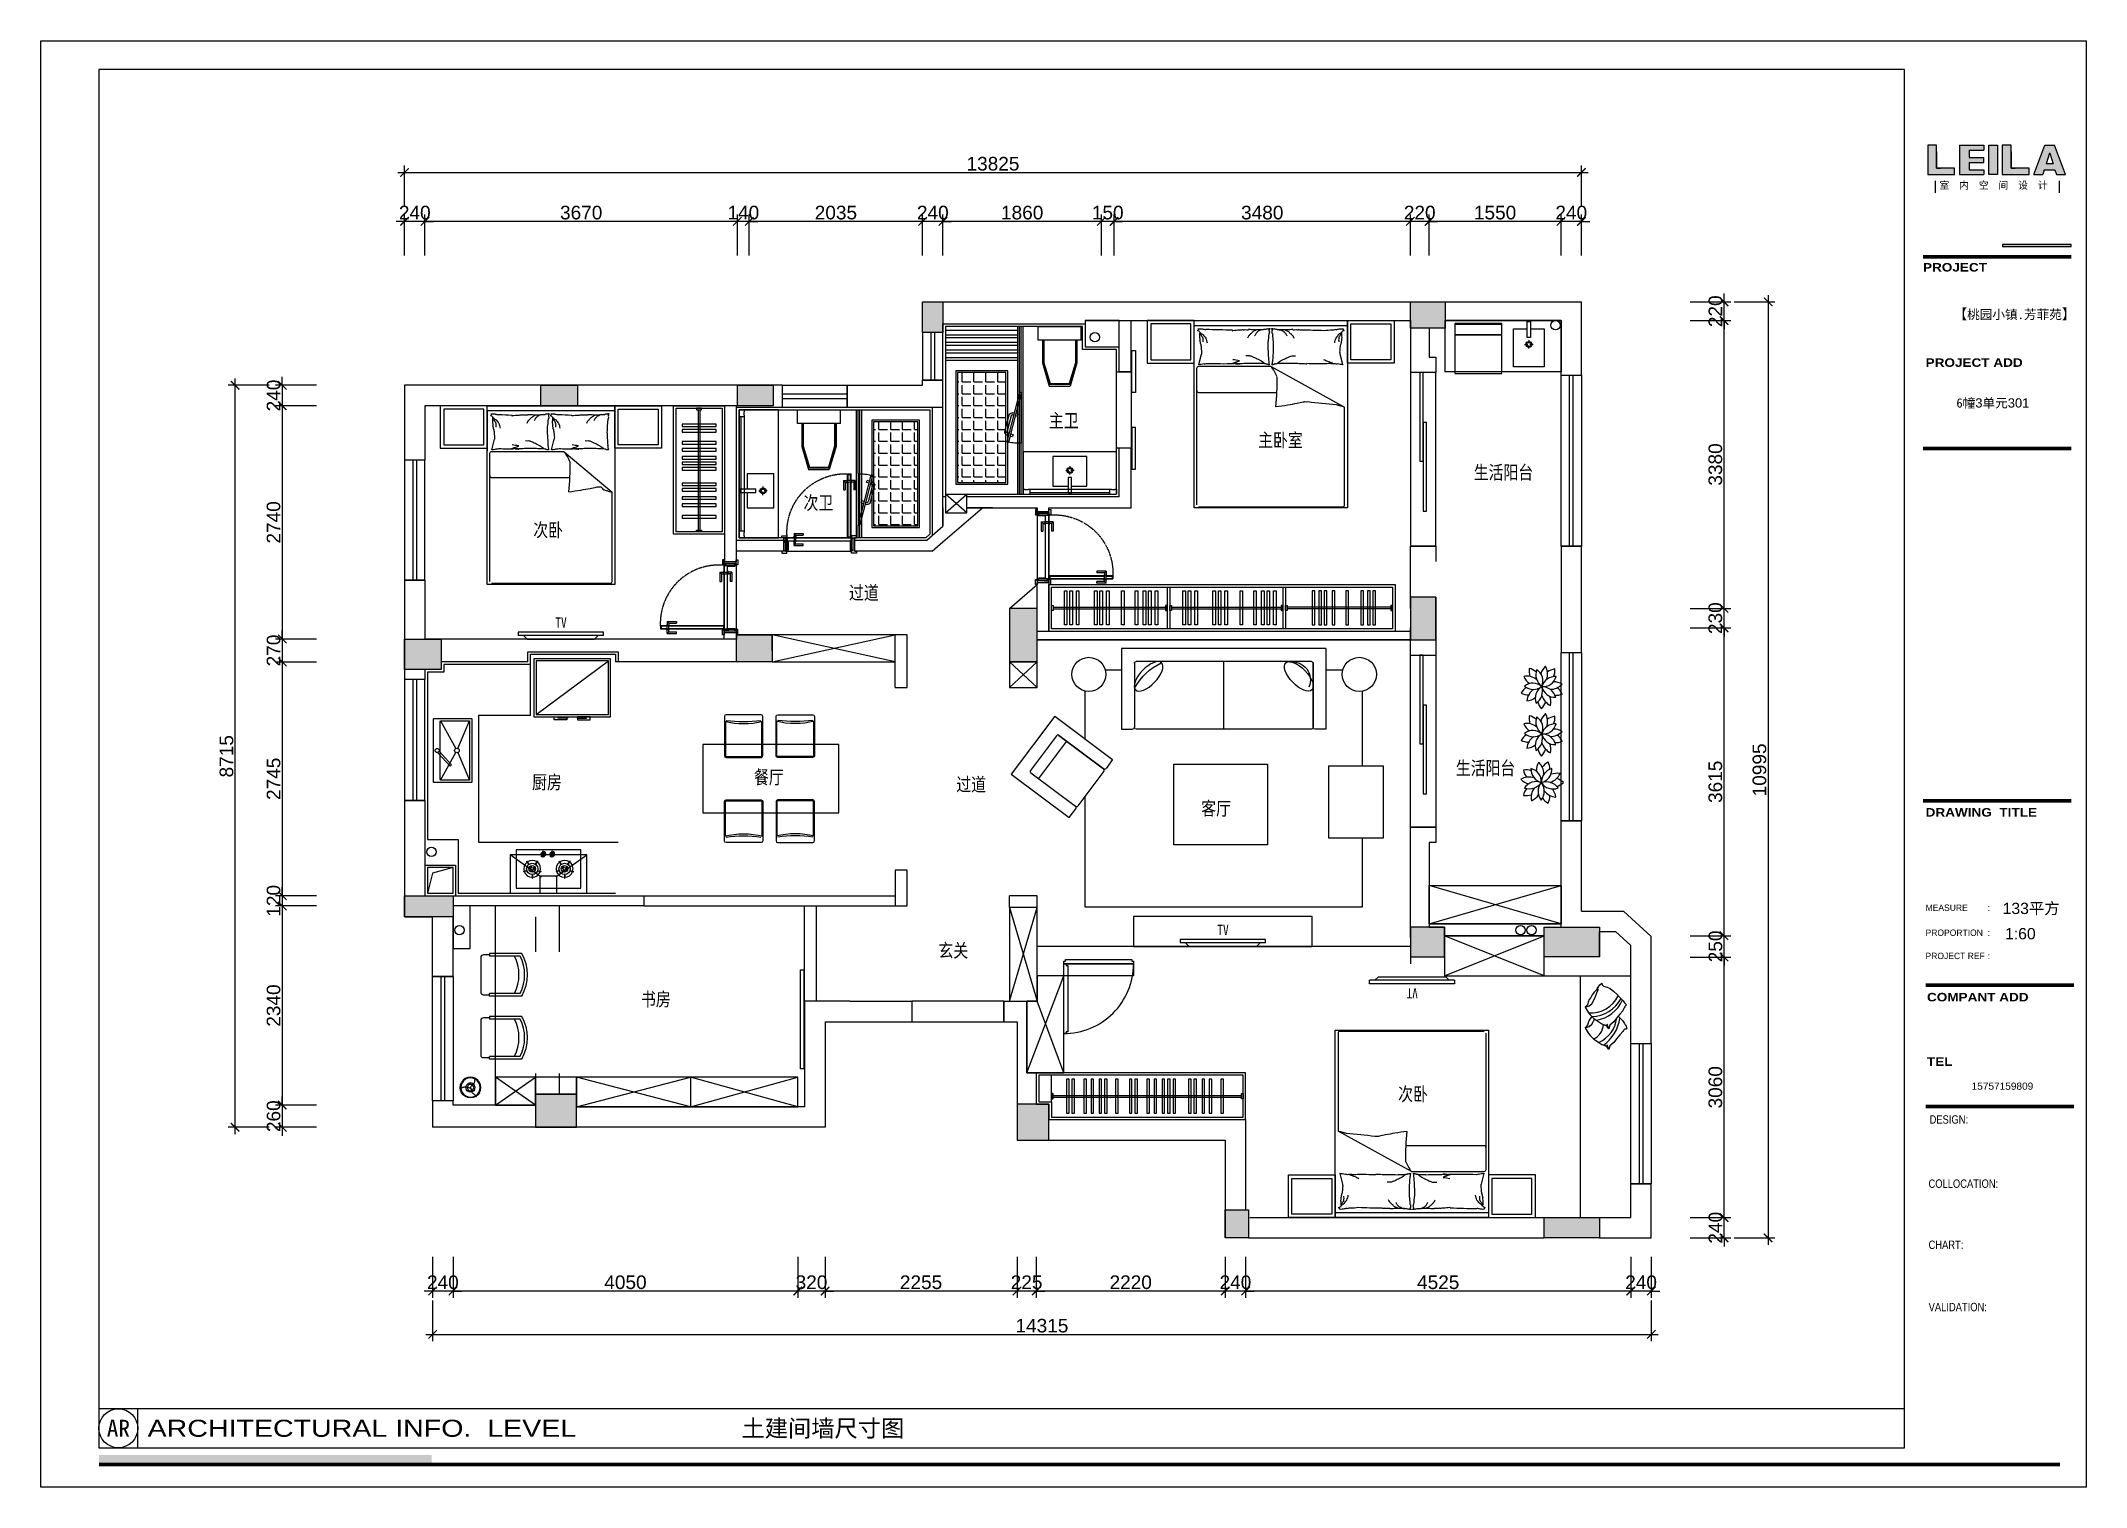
# Model space of a CAD drawing. Header units: millimetres. Extents: x 148889 to 229003, y -70503 to 111106.
# Drawn here: x 196937 to 220961, y -7813 to 9174 of the extents above; entities that cross this region are included whole.
import ezdxf
from ezdxf.enums import TextEntityAlignment as Align
from ezdxf.lldxf.tags import DXFTag

# ---------------------------------------------------------------- set-up
doc = ezdxf.new("R2010")
doc.units = ezdxf.units.MM
doc.header["$PDMODE"] = 3
doc.linetypes.add('DASHED2', pattern=[0.375, 0.25, -0.125])
doc.linetypes.add('HIDDEN', pattern=[0.375, 0.25, -0.125])
for name, color, linetype in [('8', 8, 'Continuous'), ('C-门套', 16, 'Continuous'), ('F-地坪3(地台)', 6, 'Continuous'), ('P-原墙线', 7, 'Continuous'), ('P-固定家具1(到顶)', 3, 'Continuous'), ('P-固定家具2(不到顶)', 2, 'Continuous'), ('P-外部尺寸', 44, 'Continuous'), ('P-完成面', 1, 'Continuous'), ('P-文字', 3, 'Continuous'), ('P-新墙线', 4, 'Continuous'), ('P-洁具', 3, 'Continuous'), ('P-活动家具', 3, 'Continuous'), ('P-窗', 3, 'Continuous'), ('P-门', 1, 'Continuous'), ('P-门套', 1, 'Continuous'), ('W-图框', 251, 'Continuous'), ('大墨图框', 4, 'Continuous')]:
    doc.layers.add(name, color=color, linetype=linetype)
doc.styles.add('Arial', font='arial.ttf')
doc.styles.add('H1', font='SimSun.ttf')
doc.styles.add('LOGO', font='arial.ttf')
doc.styles.add('LOGO-2', font='', dxfattribs={"width": 0.8})
doc.styles.add('NAME-1', font='simhei_0.ttf')
doc.styles.add('NAME-2', font='swisse.ttf')
doc.styles.get("Standard").update_dxf_attribs({"font": 'simhei_0.ttf'})
doc.styles.get('LOGO-2').set_extended_font_data('Arial Black')
tags = doc.linetypes.add('ACAD_ISO03W100', pattern=[30, 12, -18]).pattern_tags.tags
tags[6:7] = [DXFTag(74, 4), DXFTag(75, 0), DXFTag(340, '0'), DXFTag(46, 1.0), DXFTag(50, 0.0), DXFTag(44, 0.0), DXFTag(45, 0.0)]
tags[4:5] = [DXFTag(74, 4), DXFTag(75, 0), DXFTag(340, '0'), DXFTag(46, 1.0), DXFTag(50, 0.0), DXFTag(44, 0.0), DXFTag(45, 0.0)]
doc.dimstyles.new('1比80', dxfattribs={"dimscale": 80, "dimtxt": 2, "dimasz": 1.25, "dimexe": 1, "dimexo": 1, "dimgap": 0.25, "dimtad": 1, "dimdec": 0, "dimrnd": 0.005, "dimzin": 0, "dimdsep": 46, "dimtxsty": 'Arial', "dimblk": 'ARCHTICK', "dimcen": 0.125, "dimdle": 1, "dimclrd": 44, "dimclre": 44, "dimclrt": 50, "dimadec": 0, "dimazin": 0, "dimtfac": 1, "dimtdec": 0, "dimtix": 1, "dimtmove": 2, "dimatfit": 3, "dimldrblk": 'DOT', "dimfxl": 5, "dimfxlon": 1, "dimtvp": 1, "dimtolj": 1, "dimtzin": 0, "dimarcsym": 0})
pattern_1 = [(0, (-1652.96, 0), (0, 139.7), [101.6, -38.1]), (90, (-1652.96, 0), (-139.7, 9e-15), [101.6, -38.1])]

msp = doc.modelspace()

# ---------------------------------------------------------------- texts
at = {"layer": 'P-文字', "style": 'H1', "width": 0.8}
for s, p in [('主卫', (208777.3, 4633.6)), ('主卧室', (211234.7, 4404.1)), ('生活阳台', (213767.4, 4024.6)), ('次卫', (205895, 3668.3, 116.6)), ('次卧', (202720.6, 3348.9)), ('过道', (206428.6, 2610.9)), ('生活阳台', (213556.5, 552.1)), ('厨房 ', (202706.6, 386.9)), ('餐厅', (205313.2, 444.8)), ('过道', (207689.2, 359)), ('客厅', (210566.3, 77.3)), ('玄关', (207479.6, -1590.2)), ('书房', (203985.9, -2162.8)), ('次卧', (212879.6, -3276.4))]:
    msp.add_text(s, height=160, dxfattribs=at).set_placement(p)

# ---------------------------------------------------------------- blocks, each defined once
blk = doc.blocks.new('_ArchTick')
at = {"color": 0, "linetype": 'ByBlock', "const_width": 0.15}
blk.add_lwpolyline([(-0.5, -0.5), (0.5, 0.5)], dxfattribs=at)
blk = doc.blocks.new('*D173')
at = {"layer": 'Defpoints', "color": 0}
for p in [(215613, -4647), (215853, -4569), (215613, -5510)]:
    blk.add_point(p, dxfattribs=at)
at = {"layer": 'P-外部尺寸', "color": 44, "lineweight": -2}
for p, q in [((215613, -5110), (215613, -5590)), ((215853, -5110), (215853, -5590)), ((215613, -5510), (215513, -5510)), ((215853, -5510), (215613, -5510)), ((215853, -5510), (215953, -5510))]:
    blk.add_line(p, q, dxfattribs=at)
at = {"layer": 'P-外部尺寸', "color": 44, "lineweight": -2, "xscale": 100, "yscale": 100, "zscale": 100}
blk.add_blockref('_ArchTick', (215613, -5510), dxfattribs=at)
at = {"layer": 'P-外部尺寸', "color": 44, "lineweight": -2, "xscale": 100, "yscale": 100, "zscale": 100, "rotation": 180}
blk.add_blockref('_ArchTick', (215853, -5510), dxfattribs=at)
at = {"layer": 'P-外部尺寸', "color": 50, "insert": (215733, -5408), "char_height": 160, "attachment_point": 5, "style": 'Arial'}
blk.add_mtext('\\A1;240', dxfattribs=at)
blk = doc.blocks.new('_Dot')
at = {"color": 0, "linetype": 'ByBlock', "lineweight": -2}
blk.add_line((-0.5, 0), (-1, 0), dxfattribs=at)
at = {"color": 0, "linetype": 'ByBlock', "const_width": 0.5}
blk.add_lwpolyline([(-0.25, 0, 1), (0.25, 0, 1)], format="xyb", close=True, dxfattribs=at)
blk = doc.blocks.new('*D174')
at = {"layer": 'Defpoints', "color": 0}
for p in [(211088, -4422), (215613, -4647), (211088, -5510)]:
    blk.add_point(p, dxfattribs=at)
at = {"layer": 'P-外部尺寸', "color": 44, "lineweight": -2}
for p, q in [((211088, -5110), (211088, -5590)), ((215613, -5110), (215613, -5590)), ((215693, -5510), (211008, -5510))]:
    blk.add_line(p, q, dxfattribs=at)
at = {"layer": 'P-外部尺寸', "color": 44, "lineweight": -2, "xscale": 100, "yscale": 100, "zscale": 100, "rotation": 180}
blk.add_blockref('_ArchTick', (211088, -5510), dxfattribs=at)
at = {"layer": 'P-外部尺寸', "color": 44, "lineweight": -2, "xscale": 100, "yscale": 100, "zscale": 100}
blk.add_blockref('_ArchTick', (215613, -5510), dxfattribs=at)
at = {"layer": 'P-外部尺寸', "color": 50, "insert": (213350, -5408), "char_height": 160, "attachment_point": 5, "style": 'Arial'}
blk.add_mtext('\\A1;4525', dxfattribs=at)
blk = doc.blocks.new('*D175')
at = {"layer": 'Defpoints', "color": 0}
for p in [(210848, -4422), (211088, -4422), (210848, -5510)]:
    blk.add_point(p, dxfattribs=at)
at = {"layer": 'P-外部尺寸', "color": 44, "lineweight": -2}
for p, q in [((210848, -5110), (210848, -5590)), ((211088, -5110), (211088, -5590)), ((210848, -5510), (210748, -5510)), ((211088, -5510), (210848, -5510)), ((211088, -5510), (211188, -5510))]:
    blk.add_line(p, q, dxfattribs=at)
at = {"layer": 'P-外部尺寸', "color": 44, "lineweight": -2, "xscale": 100, "yscale": 100, "zscale": 100}
blk.add_blockref('_ArchTick', (210848, -5510), dxfattribs=at)
at = {"layer": 'P-外部尺寸', "color": 44, "lineweight": -2, "xscale": 100, "yscale": 100, "zscale": 100, "rotation": 180}
blk.add_blockref('_ArchTick', (211088, -5510), dxfattribs=at)
at = {"layer": 'P-外部尺寸', "color": 50, "insert": (210968, -5408), "char_height": 160, "attachment_point": 5, "style": 'Arial'}
blk.add_mtext('\\A1;240', dxfattribs=at)
blk = doc.blocks.new('*D176')
at = {"layer": 'Defpoints', "color": 0}
for p in [(208628, -3150), (210848, -4422), (208628, -5510)]:
    blk.add_point(p, dxfattribs=at)
at = {"layer": 'P-外部尺寸', "color": 44, "lineweight": -2}
for p, q in [((208628, -5110), (208628, -5590)), ((210848, -5110), (210848, -5590)), ((210928, -5510), (208548, -5510))]:
    blk.add_line(p, q, dxfattribs=at)
at = {"layer": 'P-外部尺寸', "color": 44, "lineweight": -2, "xscale": 100, "yscale": 100, "zscale": 100, "rotation": 180}
blk.add_blockref('_ArchTick', (208628, -5510), dxfattribs=at)
at = {"layer": 'P-外部尺寸', "color": 44, "lineweight": -2, "xscale": 100, "yscale": 100, "zscale": 100}
blk.add_blockref('_ArchTick', (210848, -5510), dxfattribs=at)
at = {"layer": 'P-外部尺寸', "color": 50, "insert": (209738, -5408), "char_height": 160, "attachment_point": 5, "style": 'Arial'}
blk.add_mtext('\\A1;2220', dxfattribs=at)
blk = doc.blocks.new('*D177')
at = {"layer": 'Defpoints', "color": 0}
for p in [(208403, -3150), (208628, -3150), (208403, -5510)]:
    blk.add_point(p, dxfattribs=at)
at = {"layer": 'P-外部尺寸', "color": 44, "lineweight": -2}
for p, q in [((208403, -5110), (208403, -5590)), ((208628, -5110), (208628, -5590)), ((208403, -5510), (208303, -5510)), ((208628, -5510), (208403, -5510)), ((208628, -5510), (208728, -5510))]:
    blk.add_line(p, q, dxfattribs=at)
at = {"layer": 'P-外部尺寸', "color": 44, "lineweight": -2, "xscale": 100, "yscale": 100, "zscale": 100}
blk.add_blockref('_ArchTick', (208403, -5510), dxfattribs=at)
at = {"layer": 'P-外部尺寸', "color": 44, "lineweight": -2, "xscale": 100, "yscale": 100, "zscale": 100, "rotation": 180}
blk.add_blockref('_ArchTick', (208628, -5510), dxfattribs=at)
at = {"layer": 'P-外部尺寸', "color": 50, "insert": (208515, -5408), "char_height": 160, "attachment_point": 5, "style": 'Arial'}
blk.add_mtext('\\A1;225', dxfattribs=at)
blk = doc.blocks.new('*D178')
at = {"layer": 'Defpoints', "color": 0}
for p in [(206148, -3150), (208403, -3150), (206148, -5510)]:
    blk.add_point(p, dxfattribs=at)
at = {"layer": 'P-外部尺寸', "color": 44, "lineweight": -2}
for p, q in [((206148, -5110), (206148, -5590)), ((208403, -5110), (208403, -5590)), ((208483, -5510), (206068, -5510))]:
    blk.add_line(p, q, dxfattribs=at)
at = {"layer": 'P-外部尺寸', "color": 44, "lineweight": -2, "xscale": 100, "yscale": 100, "zscale": 100, "rotation": 180}
blk.add_blockref('_ArchTick', (206148, -5510), dxfattribs=at)
at = {"layer": 'P-外部尺寸', "color": 44, "lineweight": -2, "xscale": 100, "yscale": 100, "zscale": 100}
blk.add_blockref('_ArchTick', (208403, -5510), dxfattribs=at)
at = {"layer": 'P-外部尺寸', "color": 50, "insert": (207275, -5408), "char_height": 160, "attachment_point": 5, "style": 'Arial'}
blk.add_mtext('\\A1;2255', dxfattribs=at)
blk = doc.blocks.new('*D179')
at = {"layer": 'Defpoints', "color": 0}
for p in [(205828, -3150), (206148, -3150), (205828, -5510)]:
    blk.add_point(p, dxfattribs=at)
at = {"layer": 'P-外部尺寸', "color": 44, "lineweight": -2}
for p, q in [((205828, -5110), (205828, -5590)), ((206148, -5110), (206148, -5590)), ((205828, -5510), (205728, -5510)), ((206148, -5510), (205828, -5510)), ((206148, -5510), (206248, -5510))]:
    blk.add_line(p, q, dxfattribs=at)
at = {"layer": 'P-外部尺寸', "color": 44, "lineweight": -2, "xscale": 100, "yscale": 100, "zscale": 100}
blk.add_blockref('_ArchTick', (205828, -5510), dxfattribs=at)
at = {"layer": 'P-外部尺寸', "color": 44, "lineweight": -2, "xscale": 100, "yscale": 100, "zscale": 100, "rotation": 180}
blk.add_blockref('_ArchTick', (206148, -5510), dxfattribs=at)
at = {"layer": 'P-外部尺寸', "color": 50, "insert": (205988, -5408), "char_height": 160, "attachment_point": 5, "style": 'Arial'}
blk.add_mtext('\\A1;320', dxfattribs=at)
blk = doc.blocks.new('*D180')
at = {"layer": 'Defpoints', "color": 0}
for p in [(201778, -3327), (205828, -3150), (201778, -5510)]:
    blk.add_point(p, dxfattribs=at)
at = {"layer": 'P-外部尺寸', "color": 44, "lineweight": -2}
for p, q in [((201778, -5110), (201778, -5590)), ((205828, -5110), (205828, -5590)), ((205908, -5510), (201698, -5510))]:
    blk.add_line(p, q, dxfattribs=at)
at = {"layer": 'P-外部尺寸', "color": 44, "lineweight": -2, "xscale": 100, "yscale": 100, "zscale": 100, "rotation": 180}
blk.add_blockref('_ArchTick', (201778, -5510), dxfattribs=at)
at = {"layer": 'P-外部尺寸', "color": 44, "lineweight": -2, "xscale": 100, "yscale": 100, "zscale": 100}
blk.add_blockref('_ArchTick', (205828, -5510), dxfattribs=at)
at = {"layer": 'P-外部尺寸', "color": 50, "insert": (203803, -5408), "char_height": 160, "attachment_point": 5, "style": 'Arial'}
blk.add_mtext('\\A1;4050', dxfattribs=at)
blk = doc.blocks.new('*D181')
at = {"layer": 'Defpoints', "color": 0}
for p in [(201538, -3327), (201778, -3327), (201538, -5510)]:
    blk.add_point(p, dxfattribs=at)
at = {"layer": 'P-外部尺寸', "color": 44, "lineweight": -2}
for p, q in [((201538, -5110), (201538, -5590)), ((201778, -5110), (201778, -5590)), ((201538, -5510), (201438, -5510)), ((201778, -5510), (201538, -5510)), ((201778, -5510), (201878, -5510))]:
    blk.add_line(p, q, dxfattribs=at)
at = {"layer": 'P-外部尺寸', "color": 44, "lineweight": -2, "xscale": 100, "yscale": 100, "zscale": 100}
blk.add_blockref('_ArchTick', (201538, -5510), dxfattribs=at)
at = {"layer": 'P-外部尺寸', "color": 44, "lineweight": -2, "xscale": 100, "yscale": 100, "zscale": 100, "rotation": 180}
blk.add_blockref('_ArchTick', (201778, -5510), dxfattribs=at)
at = {"layer": 'P-外部尺寸', "color": 50, "insert": (201658, -5408), "char_height": 160, "attachment_point": 5, "style": 'Arial'}
blk.add_mtext('\\A1;240', dxfattribs=at)
blk = doc.blocks.new('*D182')
at = {"layer": 'Defpoints', "color": 0}
for p in [(201538, -5110), (215853, -5110), (215853, -6020)]:
    blk.add_point(p, dxfattribs=at)
at = {"layer": 'P-外部尺寸', "color": 44, "lineweight": -2}
for p, q in [((201538, -5620), (201538, -6100)), ((215853, -5620), (215853, -6100)), ((201458, -6020), (215933, -6020))]:
    blk.add_line(p, q, dxfattribs=at)
at = {"layer": 'P-外部尺寸', "color": 44, "lineweight": -2, "xscale": 100, "yscale": 100, "zscale": 100, "rotation": 180}
blk.add_blockref('_ArchTick', (201538, -6020), dxfattribs=at)
at = {"layer": 'P-外部尺寸', "color": 44, "lineweight": -2, "xscale": 100, "yscale": 100, "zscale": 100}
blk.add_blockref('_ArchTick', (215853, -6020), dxfattribs=at)
at = {"layer": 'P-外部尺寸', "color": 50, "insert": (208695, -5918), "char_height": 160, "attachment_point": 5, "style": 'Arial'}
blk.add_mtext('\\A1;14315', dxfattribs=at)
blk = doc.blocks.new('*D183')
at = {"layer": 'Defpoints', "color": 0}
for p in [(215380, -4647), (216708, -4647), (215380, -4887)]:
    blk.add_point(p, dxfattribs=at)
at = {"layer": 'P-外部尺寸', "color": 44, "lineweight": -2}
for p, q in [((216708, -4647), (216708, -4547)), ((216308, -4647), (216788, -4647)), ((216708, -4887), (216708, -4647)), ((216308, -4887), (216788, -4887)), ((216708, -4887), (216708, -4987))]:
    blk.add_line(p, q, dxfattribs=at)
at = {"layer": 'P-外部尺寸', "color": 44, "lineweight": -2, "xscale": 100, "yscale": 100, "zscale": 100}
for p, rotation in [((216708, -4647), 270), ((216708, -4887), 90)]:
    blk.add_blockref('_ArchTick', p, dxfattribs=dict(at, rotation=rotation))
at = {"layer": 'P-外部尺寸', "color": 50, "insert": (216607, -4767), "char_height": 160, "attachment_point": 5, "rotation": 90, "style": 'Arial'}
blk.add_mtext('\\A1;240', dxfattribs=at)
blk = doc.blocks.new('*D184')
at = {"layer": 'Defpoints', "color": 0}
for p in [(214304, -1587), (216708, -1587), (215380, -4647)]:
    blk.add_point(p, dxfattribs=at)
at = {"layer": 'P-外部尺寸', "color": 44, "lineweight": -2}
for p, q in [((216308, -1587), (216788, -1587)), ((216708, -4727), (216708, -1507)), ((216308, -4647), (216788, -4647))]:
    blk.add_line(p, q, dxfattribs=at)
at = {"layer": 'P-外部尺寸', "color": 44, "lineweight": -2, "xscale": 100, "yscale": 100, "zscale": 100}
for p, rotation in [((216708, -1587), 90), ((216708, -4647), 270)]:
    blk.add_blockref('_ArchTick', p, dxfattribs=dict(at, rotation=rotation))
at = {"layer": 'P-外部尺寸', "color": 50, "insert": (216606, -3117), "char_height": 160, "attachment_point": 5, "rotation": 90, "style": 'Arial'}
blk.add_mtext('\\A1;3060', dxfattribs=at)
blk = doc.blocks.new('*D185')
at = {"layer": 'Defpoints', "color": 0}
for p in [(214121, -1337), (216708, -1337), (214304, -1587)]:
    blk.add_point(p, dxfattribs=at)
at = {"layer": 'P-外部尺寸', "color": 44, "lineweight": -2}
for p, q in [((216308, -1337), (216788, -1337)), ((216708, -1337), (216708, -1237)), ((216708, -1587), (216708, -1337)), ((216308, -1587), (216788, -1587)), ((216708, -1587), (216708, -1687))]:
    blk.add_line(p, q, dxfattribs=at)
at = {"layer": 'P-外部尺寸', "color": 44, "lineweight": -2, "xscale": 100, "yscale": 100, "zscale": 100}
for p, rotation in [((216708, -1337), 270), ((216708, -1587), 90)]:
    blk.add_blockref('_ArchTick', p, dxfattribs=dict(at, rotation=rotation))
at = {"layer": 'P-外部尺寸', "color": 50, "insert": (216607, -1462), "char_height": 160, "attachment_point": 5, "rotation": 90, "style": 'Arial'}
blk.add_mtext('\\A1;250', dxfattribs=at)
blk = doc.blocks.new('*D186')
at = {"layer": 'Defpoints', "color": 0}
for p in [(213023, 2278), (216708, 2278), (214121, -1337)]:
    blk.add_point(p, dxfattribs=at)
at = {"layer": 'P-外部尺寸', "color": 44, "lineweight": -2}
for p, q in [((216308, 2278), (216788, 2278)), ((216708, -1417), (216708, 2358)), ((216308, -1337), (216788, -1337))]:
    blk.add_line(p, q, dxfattribs=at)
at = {"layer": 'P-外部尺寸', "color": 44, "lineweight": -2, "xscale": 100, "yscale": 100, "zscale": 100}
for p, rotation in [((216708, 2278), 90), ((216708, -1337), 270)]:
    blk.add_blockref('_ArchTick', p, dxfattribs=dict(at, rotation=rotation))
at = {"layer": 'P-外部尺寸', "color": 50, "insert": (216606, 471), "char_height": 160, "attachment_point": 5, "rotation": 90, "style": 'Arial'}
blk.add_mtext('\\A1;3615', dxfattribs=at)
blk = doc.blocks.new('*D187')
at = {"layer": 'Defpoints', "color": 0}
for p in [(213023, 2508), (216708, 2508), (213023, 2278)]:
    blk.add_point(p, dxfattribs=at)
at = {"layer": 'P-外部尺寸', "color": 44, "lineweight": -2}
for p, q in [((216308, 2508), (216788, 2508)), ((216708, 2508), (216708, 2608)), ((216708, 2278), (216708, 2508)), ((216308, 2278), (216788, 2278)), ((216708, 2278), (216708, 2178))]:
    blk.add_line(p, q, dxfattribs=at)
at = {"layer": 'P-外部尺寸', "color": 44, "lineweight": -2, "xscale": 100, "yscale": 100, "zscale": 100}
for p, rotation in [((216708, 2508), 270), ((216708, 2278), 90)]:
    blk.add_blockref('_ArchTick', p, dxfattribs=dict(at, rotation=rotation))
at = {"layer": 'P-外部尺寸', "color": 50, "insert": (216606, 2393), "char_height": 160, "attachment_point": 5, "rotation": 90, "style": 'Arial'}
blk.add_mtext('\\A1;230', dxfattribs=at)
blk = doc.blocks.new('*D188')
at = {"layer": 'Defpoints', "color": 0}
for p in [(213840, 5888), (216708, 5888), (213023, 2508)]:
    blk.add_point(p, dxfattribs=at)
at = {"layer": 'P-外部尺寸', "color": 44, "lineweight": -2}
for p, q in [((216308, 5888), (216788, 5888)), ((216708, 2428), (216708, 5968)), ((216308, 2508), (216788, 2508))]:
    blk.add_line(p, q, dxfattribs=at)
at = {"layer": 'P-外部尺寸', "color": 44, "lineweight": -2, "xscale": 100, "yscale": 100, "zscale": 100}
for p, rotation in [((216708, 5888), 90), ((216708, 2508), 270)]:
    blk.add_blockref('_ArchTick', p, dxfattribs=dict(at, rotation=rotation))
at = {"layer": 'P-外部尺寸', "color": 50, "insert": (216606, 4198), "char_height": 160, "attachment_point": 5, "rotation": 90, "style": 'Arial'}
blk.add_mtext('\\A1;3380', dxfattribs=at)
blk = doc.blocks.new('*D189')
at = {"layer": 'Defpoints', "color": 0}
for p in [(213840, 6108), (216708, 6108), (213840, 5888)]:
    blk.add_point(p, dxfattribs=at)
at = {"layer": 'P-外部尺寸', "color": 44, "lineweight": -2}
for p, q in [((216308, 6108), (216788, 6108)), ((216708, 6108), (216708, 6208)), ((216708, 5888), (216708, 6108)), ((216308, 5888), (216788, 5888)), ((216708, 5888), (216708, 5788))]:
    blk.add_line(p, q, dxfattribs=at)
at = {"layer": 'P-外部尺寸', "color": 44, "lineweight": -2, "xscale": 100, "yscale": 100, "zscale": 100}
for p, rotation in [((216708, 6108), 270), ((216708, 5888), 90)]:
    blk.add_blockref('_ArchTick', p, dxfattribs=dict(at, rotation=rotation))
at = {"layer": 'P-外部尺寸', "color": 50, "insert": (216607, 5998), "char_height": 160, "attachment_point": 5, "rotation": 90, "style": 'Arial'}
blk.add_mtext('\\A1;220', dxfattribs=at)
blk = doc.blocks.new('*D190')
at = {"layer": 'Defpoints', "color": 0}
for p in [(216308, 6108), (216308, -4887), (217226, -4887)]:
    blk.add_point(p, dxfattribs=at)
at = {"layer": 'P-外部尺寸', "color": 44, "lineweight": -2}
for p, q in [((216826, 6108), (217306, 6108)), ((217226, 6188), (217226, -4967)), ((216826, -4887), (217306, -4887))]:
    blk.add_line(p, q, dxfattribs=at)
at = {"layer": 'P-外部尺寸', "color": 44, "lineweight": -2, "xscale": 100, "yscale": 100, "zscale": 100}
for p, rotation in [((217226, 6108), 90), ((217226, -4887), 270)]:
    blk.add_blockref('_ArchTick', p, dxfattribs=dict(at, rotation=rotation))
at = {"layer": 'P-外部尺寸', "color": 50, "insert": (217124, 611), "char_height": 160, "attachment_point": 5, "rotation": 90, "style": 'Arial'}
blk.add_mtext('\\A1;10995', dxfattribs=at)
blk = doc.blocks.new('*D191')
at = {"layer": 'Defpoints', "color": 0}
for p in [(214793, 7054), (214793, 5888), (215033, 5982)]:
    blk.add_point(p, dxfattribs=at)
at = {"layer": 'P-外部尺寸', "color": 44, "lineweight": -2}
for p, q in [((214793, 7054), (214693, 7054)), ((214793, 6654), (214793, 7134)), ((215033, 7054), (214793, 7054)), ((215033, 6654), (215033, 7134)), ((215033, 7054), (215133, 7054))]:
    blk.add_line(p, q, dxfattribs=at)
at = {"layer": 'P-外部尺寸', "color": 44, "lineweight": -2, "xscale": 100, "yscale": 100, "zscale": 100}
blk.add_blockref('_ArchTick', (214793, 7054), dxfattribs=at)
at = {"layer": 'P-外部尺寸', "color": 44, "lineweight": -2, "xscale": 100, "yscale": 100, "zscale": 100, "rotation": 180}
blk.add_blockref('_ArchTick', (215033, 7054), dxfattribs=at)
at = {"layer": 'P-外部尺寸', "color": 50, "insert": (214913, 7156), "char_height": 160, "attachment_point": 5, "style": 'Arial'}
blk.add_mtext('\\A1;240', dxfattribs=at)
blk = doc.blocks.new('*D192')
at = {"layer": 'Defpoints', "color": 0}
for p in [(213243, 7054), (214793, 5888), (213243, 5628)]:
    blk.add_point(p, dxfattribs=at)
at = {"layer": 'P-外部尺寸', "color": 44, "lineweight": -2}
for p, q in [((214873, 7054), (213163, 7054)), ((213243, 6654), (213243, 7134)), ((214793, 6654), (214793, 7134))]:
    blk.add_line(p, q, dxfattribs=at)
at = {"layer": 'P-外部尺寸', "color": 44, "lineweight": -2, "xscale": 100, "yscale": 100, "zscale": 100, "rotation": 180}
blk.add_blockref('_ArchTick', (213243, 7054), dxfattribs=at)
at = {"layer": 'P-外部尺寸', "color": 44, "lineweight": -2, "xscale": 100, "yscale": 100, "zscale": 100}
blk.add_blockref('_ArchTick', (214793, 7054), dxfattribs=at)
at = {"layer": 'P-外部尺寸', "color": 50, "insert": (214018, 7156), "char_height": 160, "attachment_point": 5, "style": 'Arial'}
blk.add_mtext('\\A1;1550', dxfattribs=at)
blk = doc.blocks.new('*D193')
at = {"layer": 'Defpoints', "color": 0}
for p in [(213023, 7054), (213023, 5583), (213243, 5628)]:
    blk.add_point(p, dxfattribs=at)
at = {"layer": 'P-外部尺寸', "color": 44, "lineweight": -2}
for p, q in [((213023, 7054), (212923, 7054)), ((213023, 6654), (213023, 7134)), ((213243, 7054), (213023, 7054)), ((213243, 6654), (213243, 7134)), ((213243, 7054), (213343, 7054))]:
    blk.add_line(p, q, dxfattribs=at)
at = {"layer": 'P-外部尺寸', "color": 44, "lineweight": -2, "xscale": 100, "yscale": 100, "zscale": 100}
blk.add_blockref('_ArchTick', (213023, 7054), dxfattribs=at)
at = {"layer": 'P-外部尺寸', "color": 44, "lineweight": -2, "xscale": 100, "yscale": 100, "zscale": 100, "rotation": 180}
blk.add_blockref('_ArchTick', (213243, 7054), dxfattribs=at)
at = {"layer": 'P-外部尺寸', "color": 50, "insert": (213133, 7156), "char_height": 160, "attachment_point": 5, "style": 'Arial'}
blk.add_mtext('\\A1;220', dxfattribs=at)
blk = doc.blocks.new('*D194')
at = {"layer": 'Defpoints', "color": 0}
for p in [(207293, 7054), (207293, 6108), (207533, 6108)]:
    blk.add_point(p, dxfattribs=at)
at = {"layer": 'P-外部尺寸', "color": 44, "lineweight": -2}
for p, q in [((207293, 7054), (207193, 7054)), ((207293, 6654), (207293, 7134)), ((207533, 7054), (207293, 7054)), ((207533, 6654), (207533, 7134)), ((207533, 7054), (207633, 7054))]:
    blk.add_line(p, q, dxfattribs=at)
at = {"layer": 'P-外部尺寸', "color": 44, "lineweight": -2, "xscale": 100, "yscale": 100, "zscale": 100}
blk.add_blockref('_ArchTick', (207293, 7054), dxfattribs=at)
at = {"layer": 'P-外部尺寸', "color": 44, "lineweight": -2, "xscale": 100, "yscale": 100, "zscale": 100, "rotation": 180}
blk.add_blockref('_ArchTick', (207533, 7054), dxfattribs=at)
at = {"layer": 'P-外部尺寸', "color": 50, "insert": (207413, 7156), "char_height": 160, "attachment_point": 5, "style": 'Arial'}
blk.add_mtext('\\A1;240', dxfattribs=at)
blk = doc.blocks.new('*D195')
at = {"layer": 'Defpoints', "color": 0}
for p in [(205258, 7054), (207293, 6108), (205258, 4868)]:
    blk.add_point(p, dxfattribs=at)
at = {"layer": 'P-外部尺寸', "color": 44, "lineweight": -2}
for p, q in [((207373, 7054), (205178, 7054)), ((205258, 6654), (205258, 7134)), ((207293, 6654), (207293, 7134))]:
    blk.add_line(p, q, dxfattribs=at)
at = {"layer": 'P-外部尺寸', "color": 44, "lineweight": -2, "xscale": 100, "yscale": 100, "zscale": 100, "rotation": 180}
blk.add_blockref('_ArchTick', (205258, 7054), dxfattribs=at)
at = {"layer": 'P-外部尺寸', "color": 44, "lineweight": -2, "xscale": 100, "yscale": 100, "zscale": 100}
blk.add_blockref('_ArchTick', (207293, 7054), dxfattribs=at)
at = {"layer": 'P-外部尺寸', "color": 50, "insert": (206275, 7156), "char_height": 160, "attachment_point": 5, "style": 'Arial'}
blk.add_mtext('\\A1;2035', dxfattribs=at)
blk = doc.blocks.new('*D196')
at = {"layer": 'Defpoints', "color": 0}
for p in [(205118, 7054), (205118, 4888), (205258, 4868)]:
    blk.add_point(p, dxfattribs=at)
at = {"layer": 'P-外部尺寸', "color": 44, "lineweight": -2}
for p, q in [((205118, 7054), (205018, 7054)), ((205118, 6654), (205118, 7134)), ((205258, 7054), (205118, 7054)), ((205258, 6654), (205258, 7134)), ((205258, 7054), (205358, 7054))]:
    blk.add_line(p, q, dxfattribs=at)
at = {"layer": 'P-外部尺寸', "color": 44, "lineweight": -2, "xscale": 100, "yscale": 100, "zscale": 100}
blk.add_blockref('_ArchTick', (205118, 7054), dxfattribs=at)
at = {"layer": 'P-外部尺寸', "color": 44, "lineweight": -2, "xscale": 100, "yscale": 100, "zscale": 100, "rotation": 180}
blk.add_blockref('_ArchTick', (205258, 7054), dxfattribs=at)
at = {"layer": 'P-外部尺寸', "color": 50, "insert": (205188, 7156), "char_height": 160, "attachment_point": 5, "style": 'Arial'}
blk.add_mtext('\\A1;140', dxfattribs=at)
blk = doc.blocks.new('*D197')
at = {"layer": 'Defpoints', "color": 0}
for p in [(201448, 7054), (201448, 4888), (205118, 4888)]:
    blk.add_point(p, dxfattribs=at)
at = {"layer": 'P-外部尺寸', "color": 44, "lineweight": -2}
for p, q in [((205198, 7054), (201368, 7054)), ((201448, 6654), (201448, 7134)), ((205118, 6654), (205118, 7134))]:
    blk.add_line(p, q, dxfattribs=at)
at = {"layer": 'P-外部尺寸', "color": 44, "lineweight": -2, "xscale": 100, "yscale": 100, "zscale": 100, "rotation": 180}
blk.add_blockref('_ArchTick', (201448, 7054), dxfattribs=at)
at = {"layer": 'P-外部尺寸', "color": 44, "lineweight": -2, "xscale": 100, "yscale": 100, "zscale": 100}
blk.add_blockref('_ArchTick', (205118, 7054), dxfattribs=at)
at = {"layer": 'P-外部尺寸', "color": 50, "insert": (203283, 7156), "char_height": 160, "attachment_point": 5, "style": 'Arial'}
blk.add_mtext('\\A1;3670', dxfattribs=at)
blk = doc.blocks.new('*D198')
at = {"layer": 'Defpoints', "color": 0}
for p in [(201208, 7054), (201208, 4888), (201448, 4888)]:
    blk.add_point(p, dxfattribs=at)
at = {"layer": 'P-外部尺寸', "color": 44, "lineweight": -2}
for p, q in [((201208, 7054), (201108, 7054)), ((201208, 6654), (201208, 7134)), ((201448, 7054), (201208, 7054)), ((201448, 6654), (201448, 7134)), ((201448, 7054), (201548, 7054))]:
    blk.add_line(p, q, dxfattribs=at)
at = {"layer": 'P-外部尺寸', "color": 44, "lineweight": -2, "xscale": 100, "yscale": 100, "zscale": 100}
blk.add_blockref('_ArchTick', (201208, 7054), dxfattribs=at)
at = {"layer": 'P-外部尺寸', "color": 44, "lineweight": -2, "xscale": 100, "yscale": 100, "zscale": 100, "rotation": 180}
blk.add_blockref('_ArchTick', (201448, 7054), dxfattribs=at)
at = {"layer": 'P-外部尺寸', "color": 50, "insert": (201328, 7156), "char_height": 160, "attachment_point": 5, "style": 'Arial'}
blk.add_mtext('\\A1;240', dxfattribs=at)
blk = doc.blocks.new('*D199')
at = {"layer": 'Defpoints', "color": 0}
for p in [(201992, 5128), (199772, 4888), (201992, 4888)]:
    blk.add_point(p, dxfattribs=at)
at = {"layer": 'P-外部尺寸', "color": 44, "lineweight": -2}
for p, q in [((200172, 5128), (199692, 5128)), ((199772, 5128), (199772, 5228)), ((199772, 5128), (199772, 4888)), ((200172, 4888), (199692, 4888)), ((199772, 4888), (199772, 4788))]:
    blk.add_line(p, q, dxfattribs=at)
at = {"layer": 'P-外部尺寸', "color": 44, "lineweight": -2, "xscale": 100, "yscale": 100, "zscale": 100}
for p, rotation in [((199772, 5128), 270), ((199772, 4888), 90)]:
    blk.add_blockref('_ArchTick', p, dxfattribs=dict(at, rotation=rotation))
at = {"layer": 'P-外部尺寸', "color": 50, "insert": (199670, 5008), "char_height": 160, "attachment_point": 5, "rotation": 90, "style": 'Arial'}
blk.add_mtext('\\A1;240', dxfattribs=at)
blk = doc.blocks.new('*D200')
at = {"layer": 'Defpoints', "color": 0}
for p in [(201992, 4888), (199772, 2148), (202657, 2148)]:
    blk.add_point(p, dxfattribs=at)
at = {"layer": 'P-外部尺寸', "color": 44, "lineweight": -2}
for p, q in [((200172, 4888), (199692, 4888)), ((199772, 4968), (199772, 2068)), ((200172, 2148), (199692, 2148))]:
    blk.add_line(p, q, dxfattribs=at)
at = {"layer": 'P-外部尺寸', "color": 44, "lineweight": -2, "xscale": 100, "yscale": 100, "zscale": 100}
for p, rotation in [((199772, 4888), 90), ((199772, 2148), 270)]:
    blk.add_blockref('_ArchTick', p, dxfattribs=dict(at, rotation=rotation))
at = {"layer": 'P-外部尺寸', "color": 50, "insert": (199670, 3518), "char_height": 160, "attachment_point": 5, "rotation": 90, "style": 'Arial'}
blk.add_mtext('\\A1;2740', dxfattribs=at)
blk = doc.blocks.new('*D201')
at = {"layer": 'Defpoints', "color": 0}
for p in [(202657, 2148), (199772, 1878), (202657, 1878)]:
    blk.add_point(p, dxfattribs=at)
at = {"layer": 'P-外部尺寸', "color": 44, "lineweight": -2}
for p, q in [((199772, 2148), (199772, 2248)), ((200172, 2148), (199692, 2148)), ((199772, 2148), (199772, 1878)), ((200172, 1878), (199692, 1878)), ((199772, 1878), (199772, 1778))]:
    blk.add_line(p, q, dxfattribs=at)
at = {"layer": 'P-外部尺寸', "color": 44, "lineweight": -2, "xscale": 100, "yscale": 100, "zscale": 100}
for p, rotation in [((199772, 2148), 270), ((199772, 1878), 90)]:
    blk.add_blockref('_ArchTick', p, dxfattribs=dict(at, rotation=rotation))
at = {"layer": 'P-外部尺寸', "color": 50, "insert": (199670, 2013), "char_height": 160, "attachment_point": 5, "rotation": 90, "style": 'Arial'}
blk.add_mtext('\\A1;270', dxfattribs=at)
blk = doc.blocks.new('*D202')
at = {"layer": 'Defpoints', "color": 0}
for p in [(202657, 1878), (199772, -867), (202477, -867)]:
    blk.add_point(p, dxfattribs=at)
at = {"layer": 'P-外部尺寸', "color": 44, "lineweight": -2}
for p, q in [((199772, 1958), (199772, -947)), ((200172, 1878), (199692, 1878)), ((200172, -867), (199692, -867))]:
    blk.add_line(p, q, dxfattribs=at)
at = {"layer": 'P-外部尺寸', "color": 44, "lineweight": -2, "xscale": 100, "yscale": 100, "zscale": 100}
for p, rotation in [((199772, 1878), 90), ((199772, -867), 270)]:
    blk.add_blockref('_ArchTick', p, dxfattribs=dict(at, rotation=rotation))
at = {"layer": 'P-外部尺寸', "color": 50, "insert": (199670, 506), "char_height": 160, "attachment_point": 5, "rotation": 90, "style": 'Arial'}
blk.add_mtext('\\A1;2745', dxfattribs=at)
blk = doc.blocks.new('*D203')
at = {"layer": 'Defpoints', "color": 0}
for p in [(202477, -867), (199772, -987), (202477, -987)]:
    blk.add_point(p, dxfattribs=at)
at = {"layer": 'P-外部尺寸', "color": 44, "lineweight": -2}
for p, q in [((200172, -867), (199692, -867)), ((199772, -867), (199772, -767)), ((199772, -867), (199772, -987)), ((200172, -987), (199692, -987)), ((199772, -987), (199772, -1087))]:
    blk.add_line(p, q, dxfattribs=at)
at = {"layer": 'P-外部尺寸', "color": 44, "lineweight": -2, "xscale": 100, "yscale": 100, "zscale": 100}
for p, rotation in [((199772, -867), 270), ((199772, -987), 90)]:
    blk.add_blockref('_ArchTick', p, dxfattribs=dict(at, rotation=rotation))
at = {"layer": 'P-外部尺寸', "color": 50, "insert": (199670, -927), "char_height": 160, "attachment_point": 5, "rotation": 90, "style": 'Arial'}
blk.add_mtext('\\A1;120', dxfattribs=at)
blk = doc.blocks.new('*D204')
at = {"layer": 'Defpoints', "color": 0}
for p in [(202477, -987), (199772, -3327), (202465, -3327)]:
    blk.add_point(p, dxfattribs=at)
at = {"layer": 'P-外部尺寸', "color": 44, "lineweight": -2}
for p, q in [((199772, -907), (199772, -3407)), ((200172, -987), (199692, -987)), ((200172, -3327), (199692, -3327))]:
    blk.add_line(p, q, dxfattribs=at)
at = {"layer": 'P-外部尺寸', "color": 44, "lineweight": -2, "xscale": 100, "yscale": 100, "zscale": 100}
for p, rotation in [((199772, -987), 90), ((199772, -3327), 270)]:
    blk.add_blockref('_ArchTick', p, dxfattribs=dict(at, rotation=rotation))
at = {"layer": 'P-外部尺寸', "color": 50, "insert": (199670, -2157), "char_height": 160, "attachment_point": 5, "rotation": 90, "style": 'Arial'}
blk.add_mtext('\\A1;2340', dxfattribs=at)
blk = doc.blocks.new('*D205')
at = {"layer": 'Defpoints', "color": 0}
for p in [(202465, -3327), (199772, -3587), (202465, -3587)]:
    blk.add_point(p, dxfattribs=at)
at = {"layer": 'P-外部尺寸', "color": 44, "lineweight": -2}
for p, q in [((200172, -3327), (199692, -3327)), ((199772, -3327), (199772, -3227)), ((199772, -3327), (199772, -3587)), ((200172, -3587), (199692, -3587)), ((199772, -3587), (199772, -3687))]:
    blk.add_line(p, q, dxfattribs=at)
at = {"layer": 'P-外部尺寸', "color": 44, "lineweight": -2, "xscale": 100, "yscale": 100, "zscale": 100}
for p, rotation in [((199772, -3327), 270), ((199772, -3587), 90)]:
    blk.add_blockref('_ArchTick', p, dxfattribs=dict(at, rotation=rotation))
at = {"layer": 'P-外部尺寸', "color": 50, "insert": (199670, -3457), "char_height": 160, "attachment_point": 5, "rotation": 90, "style": 'Arial'}
blk.add_mtext('\\A1;260', dxfattribs=at)
blk = doc.blocks.new('*D206')
at = {"layer": 'Defpoints', "color": 0}
for p in [(199218, 5128), (200172, 5128), (200172, -3587)]:
    blk.add_point(p, dxfattribs=at)
at = {"layer": 'P-外部尺寸', "color": 44, "lineweight": -2}
for p, q in [((199618, 5128), (199138, 5128)), ((199218, -3667), (199218, 5208)), ((199618, -3587), (199138, -3587))]:
    blk.add_line(p, q, dxfattribs=at)
at = {"layer": 'P-外部尺寸', "color": 44, "lineweight": -2, "xscale": 100, "yscale": 100, "zscale": 100}
for p, rotation in [((199218, 5128), 90), ((199218, -3587), 270)]:
    blk.add_blockref('_ArchTick', p, dxfattribs=dict(at, rotation=rotation))
at = {"layer": 'P-外部尺寸', "color": 50, "insert": (199117, 771), "char_height": 160, "attachment_point": 5, "rotation": 90, "style": 'Arial'}
blk.add_mtext('\\A1;8715', dxfattribs=at)
blk = doc.blocks.new('*D207')
at = {"layer": 'Defpoints', "color": 0}
for p in [(215033, 7629), (201208, 6654), (215033, 6654)]:
    blk.add_point(p, dxfattribs=at)
at = {"layer": 'P-外部尺寸', "color": 44, "lineweight": -2}
for p, q in [((201208, 7229), (201208, 7709)), ((215033, 7229), (215033, 7709)), ((201128, 7629), (215113, 7629))]:
    blk.add_line(p, q, dxfattribs=at)
at = {"layer": 'P-外部尺寸', "color": 44, "lineweight": -2, "xscale": 100, "yscale": 100, "zscale": 100, "rotation": 180}
blk.add_blockref('_ArchTick', (201208, 7629), dxfattribs=at)
at = {"layer": 'P-外部尺寸', "color": 44, "lineweight": -2, "xscale": 100, "yscale": 100, "zscale": 100}
blk.add_blockref('_ArchTick', (215033, 7629), dxfattribs=at)
at = {"layer": 'P-外部尺寸', "color": 50, "insert": (208120, 7730), "char_height": 160, "attachment_point": 5, "style": 'Arial'}
blk.add_mtext('\\A1;13825', dxfattribs=at)
blk = doc.blocks.new('*D208')
at = {"layer": 'Defpoints', "color": 0}
for p in [(209543, 7054), (209543, 5888), (213023, 5583)]:
    blk.add_point(p, dxfattribs=at)
at = {"layer": 'P-外部尺寸', "color": 44, "lineweight": -2}
for p, q in [((213103, 7054), (209463, 7054)), ((209543, 6654), (209543, 7134)), ((213023, 6654), (213023, 7134))]:
    blk.add_line(p, q, dxfattribs=at)
at = {"layer": 'P-外部尺寸', "color": 44, "lineweight": -2, "xscale": 100, "yscale": 100, "zscale": 100, "rotation": 180}
blk.add_blockref('_ArchTick', (209543, 7054), dxfattribs=at)
at = {"layer": 'P-外部尺寸', "color": 44, "lineweight": -2, "xscale": 100, "yscale": 100, "zscale": 100}
blk.add_blockref('_ArchTick', (213023, 7054), dxfattribs=at)
at = {"layer": 'P-外部尺寸', "color": 50, "insert": (211283, 7156), "char_height": 160, "attachment_point": 5, "style": 'Arial'}
blk.add_mtext('\\A1;3480', dxfattribs=at)
blk = doc.blocks.new('*D209')
at = {"layer": 'Defpoints', "color": 0}
for p in [(209393, 7054), (209393, 5848), (209543, 5888)]:
    blk.add_point(p, dxfattribs=at)
at = {"layer": 'P-外部尺寸', "color": 44, "lineweight": -2}
for p, q in [((209393, 7054), (209293, 7054)), ((209393, 6654), (209393, 7134)), ((209543, 7054), (209393, 7054)), ((209543, 6654), (209543, 7134)), ((209543, 7054), (209643, 7054))]:
    blk.add_line(p, q, dxfattribs=at)
at = {"layer": 'P-外部尺寸', "color": 44, "lineweight": -2, "xscale": 100, "yscale": 100, "zscale": 100}
blk.add_blockref('_ArchTick', (209393, 7054), dxfattribs=at)
at = {"layer": 'P-外部尺寸', "color": 44, "lineweight": -2, "xscale": 100, "yscale": 100, "zscale": 100, "rotation": 180}
blk.add_blockref('_ArchTick', (209543, 7054), dxfattribs=at)
at = {"layer": 'P-外部尺寸', "color": 50, "insert": (209468, 7156), "char_height": 160, "attachment_point": 5, "style": 'Arial'}
blk.add_mtext('\\A1;150', dxfattribs=at)
blk = doc.blocks.new('*D210')
at = {"layer": 'Defpoints', "color": 0}
for p in [(207533, 7054), (207533, 6108), (209393, 5848)]:
    blk.add_point(p, dxfattribs=at)
at = {"layer": 'P-外部尺寸', "color": 44, "lineweight": -2}
for p, q in [((209473, 7054), (207453, 7054)), ((207533, 6654), (207533, 7134)), ((209393, 6654), (209393, 7134))]:
    blk.add_line(p, q, dxfattribs=at)
at = {"layer": 'P-外部尺寸', "color": 44, "lineweight": -2, "xscale": 100, "yscale": 100, "zscale": 100, "rotation": 180}
blk.add_blockref('_ArchTick', (207533, 7054), dxfattribs=at)
at = {"layer": 'P-外部尺寸', "color": 44, "lineweight": -2, "xscale": 100, "yscale": 100, "zscale": 100}
blk.add_blockref('_ArchTick', (209393, 7054), dxfattribs=at)
at = {"layer": 'P-外部尺寸', "color": 50, "insert": (208463, 7156), "char_height": 160, "attachment_point": 5, "style": 'Arial'}
blk.add_mtext('\\A1;1860', dxfattribs=at)
blk = doc.blocks.new('A$C224B1EEF')
at = {"color": 252}
for p, q in [((60, 427), (134, 679)), ((69, 426), (141, 671)), ((373, 679), (134, 679)), ((366, 671), (141, 671)), ((439, 426), (366, 671)), ((448, 427), (373, 679)), ((60, 160), (60, 427)), ((69, 160), (69, 426)), ((439, 160), (439, 426)), ((448, 160), (448, 427))]:
    blk.add_line(p, q, dxfattribs=at)
at = {"layer": '8'}
for p, q in [((0, 160), (507, 160)), ((0, 160), (0, 1)), ((0, 160), (0, 1)), ((507, 1), (0, 1)), ((507, 160), (507, 1)), ((507, 160), (507, 1))]:
    blk.add_line(p, q, dxfattribs=at)
at = {"layer": 'P-固定家具2(不到顶)', "color": 3}
for p, q in [((51, 429), (132, 701)), ((376, 701), (132, 701)), ((456, 429), (376, 701)), ((51, 160), (51, 429)), ((456, 160), (456, 429))]:
    blk.add_line(p, q, dxfattribs=at)
blk = doc.blocks.new('A$C3EAE0F3F')
at = {"layer": 'P-门'}
for p, q in [((600, 70, 0), (0, 70, 0)), ((0, 50), (0, 70, 0)), ((600, 50), (0, 50)), ((600, 70, 0), (600, 50))]:
    blk.add_line(p, q, dxfattribs=at)
at = {"layer": 'P-门', "color": 252}
for p, q in [((74, 70, 0), (74, 100, 0)), ((99, 100, 0), (74, 100, 0)), ((74, 50, 0), (74, 35, 0)), ((99, 70, 0), (99, 100, 0)), ((99, 50, 0), (99, 35, 0)), ((109, 25, 0), (312, 25, 0)), ((322, 70, 0), (322, 100, 0)), ((322, 100, 0), (347, 100, 0)), ((322, 50, 0), (322, 35, 0)), ((347, 70, 0), (347, 100, 0)), ((347, 50, 0), (347, 35, 0)), ((109, 0, 0), (312, 0, 0))]:
    blk.add_line(p, q, dxfattribs=at)
for centre, radius, start, end in [((511, 60), 511, 163.7678, 181.1194), ((109, 35, 0), 35, 180, 270), ((109, 35, 0), 10, 180, 270), ((312, 35, 0), 10, 270, 0), ((312, 35, 0), 35, 270, 0)]:
    blk.add_arc(centre, radius, start, end, dxfattribs=at)
blk = doc.blocks.new('A$C1CB7397D')
at = {"layer": 'P-洁具', "color": 252}
for p, q in [((750, 445), (350, 445)), ((350, 445), (350, 95)), ((501, 280), (537, 280)), ((550, 329), (550, 293)), ((550, 231), (550, 267)), ((599, 280), (563, 280)), ((750, 95), (750, 445)), ((0, 0), (0, 60)), ((0, 60), (20, 60)), ((20, 60), (20, 55)), ((20, 55), (60, 55)), ((60, 55), (60, 60)), ((60, 60), (80, 60)), ((80, 60), (80, 0)), ((80, 60), (1020, 60)), ((80, 20), (1020, 20)), ((350, 95), (531, 95)), ((531, 198), (531, 12)), ((568, 198), (531, 198)), ((531, 12), (568, 12)), ((568, 12), (568, 198)), ((568, 95), (750, 95)), ((1020, 0), (1020, 60)), ((1020, 60), (1040, 60)), ((1040, 60), (1040, 55)), ((1040, 55), (1080, 55)), ((1080, 55), (1080, 60)), ((1080, 60), (1100, 60)), ((1100, 60), (1100, 0))]:
    blk.add_line(p, q, dxfattribs=at)
at = {"layer": 'P-洁具', "color": 2}
blk.add_lwpolyline([(1100, 500), (0, 500), (0, 0), (1100, 0)], close=True, dxfattribs=at)
at = {"layer": 'P-洁具', "color": 252}
for radius in [35, 25]:
    blk.add_circle((550, 280), radius, dxfattribs=at)
blk = doc.blocks.new('A$C636706EE')
at = {"layer": 'P-固定家具1(到顶)', "color": 252}
for p, q in [((1389, 520), (1389, 30)), ((1419, 520), (1419, 30)), ((2748, 520), (2748, 30)), ((2778, 520), (2778, 30)), ((50, 285), (1369, 285)), ((50, 265), (1369, 265)), ((1439, 285), (2728, 285)), ((1439, 265), (2728, 265)), ((4015, 285), (2798, 285)), ((4015, 265), (2798, 265))]:
    blk.add_line(p, q, dxfattribs=at)
at = {"layer": 'P-固定家具1(到顶)'}
blk.add_lwpolyline([(0, 550), (4065, 550), (4065, 0), (0, 0)], close=True, dxfattribs=at)
at = {"layer": 'P-固定家具1(到顶)', "color": 252}
for points in [[(30, 520), (4035, 520), (4035, 30), (30, 30)], [(211, 475), (211, 75), (181, 75), (181, 475)], [(275, 475), (275, 75), (245, 75), (245, 475)], [(352, 475), (352, 75), (322, 75), (322, 475)], [(565, 475), (565, 75), (535, 75), (535, 475)], [(628, 475), (628, 75), (598, 75), (598, 475)], [(706, 475), (706, 75), (676, 75), (676, 475)], [(883, 475), (883, 75), (853, 75), (853, 475)], [(1043, 475), (1043, 75), (1013, 75), (1013, 475)], [(1137, 475), (1137, 75), (1107, 75), (1107, 475)], [(1200, 475), (1200, 75), (1170, 75), (1170, 475)], [(1278, 475), (1278, 75), (1248, 75), (1248, 475)], [(1603, 475), (1603, 75), (1573, 75), (1573, 475)], [(1666, 475), (1666, 75), (1636, 75), (1636, 475)], [(1744, 475), (1744, 75), (1714, 75), (1714, 475)], [(1956, 475), (1956, 75), (1926, 75), (1926, 475)], [(2020, 475), (2020, 75), (1990, 75), (1990, 475)], [(2097, 475), (2097, 75), (2067, 75), (2067, 475)], [(2275, 475), (2275, 75), (2245, 75), (2245, 475)], [(2435, 475), (2435, 75), (2405, 75), (2405, 475)], [(2528, 475), (2528, 75), (2498, 75), (2498, 475)], [(2591, 475), (2591, 75), (2561, 75), (2561, 475)], [(2669, 475), (2669, 75), (2639, 75), (2639, 475)], [(3093, 475), (3093, 75), (3123, 75), (3123, 475)], [(3171, 475), (3171, 75), (3201, 75), (3201, 475)], [(3234, 475), (3234, 75), (3264, 75), (3264, 475)], [(3328, 475), (3328, 75), (3358, 75), (3358, 475)], [(3488, 475), (3488, 75), (3518, 75), (3518, 475)], [(3665, 475), (3665, 75), (3695, 75), (3695, 475)], [(3743, 475), (3743, 75), (3773, 75), (3773, 475)], [(3806, 475), (3806, 75), (3836, 75), (3836, 475)]]:
    blk.add_lwpolyline(points, close=True, dxfattribs=at)
for points in [[(30, 305), (45, 305, -0.414214), (50, 300), (50, 250, -0.414214), (45, 245), (30, 245)], [(1389, 305), (1374, 305, 0.414214), (1369, 300), (1369, 250, 0.414214), (1374, 245), (1389, 245)], [(1389, 305), (1374, 305, 0.414214), (1369, 300), (1369, 250, 0.414214), (1374, 245), (1389, 245)], [(1419, 305), (1434, 305, -0.414214), (1439, 300), (1439, 250, -0.414214), (1434, 245), (1419, 245)], [(1419, 305), (1434, 305, -0.414214), (1439, 300), (1439, 250, -0.414214), (1434, 245), (1419, 245)], [(2748, 305), (2733, 305, 0.414214), (2728, 300), (2728, 250, 0.414214), (2733, 245), (2748, 245)], [(2748, 305), (2733, 305, 0.414214), (2728, 300), (2728, 250, 0.414214), (2733, 245), (2748, 245)], [(2778, 305), (2793, 305, -0.414214), (2798, 300), (2798, 250, -0.414214), (2793, 245), (2778, 245)], [(2778, 305), (2793, 305, -0.414214), (2798, 300), (2798, 250, -0.414214), (2793, 245), (2778, 245)], [(4035, 305), (4020, 305, 0.414214), (4015, 300), (4015, 250, 0.414214), (4020, 245), (4035, 245)], [(4035, 305), (4020, 305, 0.414214), (4015, 300), (4015, 250, 0.414214), (4020, 245), (4035, 245)]]:
    blk.add_lwpolyline(points, format="xyb", close=True, dxfattribs=at)
blk = doc.blocks.new('A$C02DF28BF')
at = {"layer": 'P-活动家具'}
for p, q in [((0, 2350), (2200, 2350)), ((0, 550), (0, 2350)), ((2144, 2350), (2144, 550)), ((2200, 2350), (2200, 550)), ((2200, 550), (0, 550))]:
    blk.add_line(p, q, dxfattribs=at)
at = {"layer": 'P-活动家具', "color": 252}
for p, q in [((14, 2299), (14, 604)), ((1637, 2321), (36, 2321)), ((1357, 2299), (1357, 1377)), ((1659, 1446), (1659, 2299)), ((1682, 2295), (1715, 2287)), ((1715, 2287), (1807, 2264)), ((1659, 1446), (1185, 582)), ((36, 582), (1185, 582)), ((2144, 550), (1669, 550)), ((1682, 605), (1715, 613)), ((1715, 613), (1807, 636))]:
    blk.add_line(p, q, dxfattribs=at)
at = {"layer": 'P-活动家具'}
for points in [[(1700, 2900), (1700, 2350), (2200, 2350), (2200, 2900)], [(1700, 0), (1700, 550), (2200, 550), (2200, 0)]]:
    blk.add_lwpolyline(points, close=True, dxfattribs=at)
at = {"layer": 'P-活动家具', "color": 252}
for points in [[(1740, 2860), (1740, 2390), (2160, 2390), (2160, 2860)], [(1740, 40), (1740, 510), (2160, 510), (2160, 40)]]:
    blk.add_lwpolyline(points, close=True, dxfattribs=at)
for points in [[(2061, 2281, 0.077379), (2033, 2242, 0.077379), (1995, 2214, 0.047525), (1967, 2203, 0.047525), (1938, 2197)], [(2044, 2282, 0.05369), (2029, 2267, 0.070312), (2015, 2258, 0.015448), (2006, 2253, 0.013244), (1995, 2249, 0.082127), (1975, 2246, 0.064164), (1949, 2249)], [(1696, 1522, -0.016108), (1726, 1565, -0.024599), (1742, 1595, -0.009477), (1768, 1649, -0.015937), (1782, 1682, -0.072521), (1786, 1701, -0.033339), (1786, 1741)], [(1698, 1902, -0.009729), (1708, 1872, -0.009729), (1719, 1842, -0.007971), (1729, 1818, -0.002711), (1740, 1894)], [(2090, 1617, -0.027842), (2079, 1643, -0.048685), (2070, 1657, -0.023666), (2043, 1688, -0.031223), (2020, 1710, -0.046801), (2011, 1715, -0.023191), (1993, 1724)], [(2097, 1526, -0.088153), (2093, 1564, -0.088153), (2076, 1599, -0.077547), (2052, 1623, -0.077547), (2022, 1639)], [(1189, 1389, -0.007297), (1209, 1248, -0.009508), (1229, 1141, -0.006616), (1245, 1068, 0.023828), (1249, 1048, 0.052541), (1248, 1016, 0.004914), (1213, 680, 0.013133), (1203, 643, 0.007859), (1185, 582)], [(1696, 1378, 0.016108), (1726, 1335, 0.024599), (1742, 1305, 0.009477), (1768, 1251, 0.015937), (1782, 1218, 0.072521), (1786, 1199, 0.033339), (1786, 1159)], [(2090, 1283, 0.027842), (2079, 1257, 0.048685), (2070, 1243, 0.023666), (2043, 1212, 0.031223), (2020, 1190, 0.046801), (2011, 1185, 0.023191), (1993, 1176)], [(2097, 1374, 0.088153), (2093, 1336, 0.088153), (2076, 1301, 0.077547), (2052, 1277, 0.077547), (2022, 1261)], [(1698, 720, 0.009729), (1708, 750, 0.009729), (1719, 780, 0.007971), (1729, 804, 0.007971), (1740, 828)], [(2061, 619, -0.077379), (2033, 658, -0.077379), (1995, 686, -0.047525), (1967, 697, -0.047525), (1938, 703)], [(2044, 618, -0.05369), (2029, 633, -0.070312), (2015, 642, -0.015448), (2006, 647, -0.013244), (1995, 651, -0.082127), (1975, 654, -0.064164), (1949, 651)]]:
    blk.add_lwpolyline(points, format="xyb", dxfattribs=at)
for centre, radius, start, end in [((1379, 2297), 22.2, 90, 180), ((1637, 2299), 22.2, 360, 90), ((1681, 2295), 1.02, 255.9551, 4.0829), ((1384, 2244), 301, 4.0829, 9.4841), ((1440, 2190), 255, 9.4841, 17.3864), ((1824, 2247), 133, 186.4341, 197.3864), ((8456, 1996), 6762, 178.213, 180.9962), ((1810, 2189), 75.2, 75.9548, 92.6649), ((1931, 1537), 732, 92.6649, 98.005), ((1971, 1924), 352, 98.005, 102.1984), ((1757, 3239), 980, 279.6844, 282.1984), ((1964, 2507), 227, 270, 279.6844), ((2062, 2827), 546, 263.7676, 270), ((2044, 2314), 38, 296.5805, 355.5998), ((2097, 2314), 14.6, 191.2724, 296.5805), ((-15986, 2501), 18083, 358.0898, 359.0897), ((2429, 2164), 339, 164.256, 171.5628), ((2203, 2301), 100, 180, 191.2724), ((2282, 2255), 179, 171.5628, 180), ((1440, 1866), 256, 348.4414, 2.7491), ((3154, 1742), 1465, 175.2338, 177.1624), ((2961, 1924), 1269, 182.6935, 184.7658), ((3189, 1858), 1493, 181.5355, 184.1282), ((8054, 1719), 6354, 179.7135, 180.9704), ((2083, 1900), 4.11, 213.6206, 319.8304), ((1561, 1815), 525, 0.0039, 9.073), ((1507, 1711), 588, 6.0867, 10.1899), ((1124, 1720), 970, 355.1982, 359.4243), ((2261, 1781), 169, 182.5386, 190.1899), ((2415, 1724), 322, 175.1982, 182.5386), ((1394, 1767), 417, 290.1488, 309.6445), ((1587, 1496), 97.2, 343.7788, 352.8796), ((1680, 1468), 1.47, 352.8796, 73.3022), ((1686, 1446), 21.5, 73.3022, 99.9984), ((1608, 1523), 85.3, 332.7159, 343.7788), ((1739, 1488), 50.3, 152.7159, 167.131), ((1670, 1823), 357, 273.5049, 279.9984), ((1856, 1501), 162, 167.131, 176.426), ((2991, 1531), 1293, 176.426, 179.7135), ((924, 16601), 15151, 273.055, 273.5049), ((1807, 2995), 1517, 271.6331, 273.055), ((1933, 2233), 754, 266.6312, 271.6331), ((2090, 2484), 1015, 262.3191, 266.6312), ((2076, 1687), 220, 257.8905, 262.3191), ((2008, 1198), 273, 77.8905, 81.8665), ((2079, 1431), 36.4, 81.8665, 111.421), ((2090, 1484), 17.3, 248.0096, 291.421), ((431, 1583), 1660, 359.4243, 1.9079), ((1183, 1483), 912, 1.9079, 5.2592), ((2043, 1483), 59.9, 5.2592, 30.6513), ((2101, 1467), 4.75, 168.1069, 248.0096), ((2101, 1460), 2.58, 348.1069, 109.564), ((2135, 1486), 32.1, 175.6975, 210.6513), ((2107, 1458), 3.8, 109.564, 158.2117), ((2133, 1459), 27.9, 158.2117, 175.6975), ((1459, 3875), 2500, 263.7985, 271.7821), ((1680, 1432), 1.47, 286.6978, 7.1204), ((1587, 1404), 97.2, 7.1204, 16.2211), ((1686, 1454), 21.5, 260.0016, 286.6978), ((1608, 1377), 85.3, 16.2211, 27.2841), ((1739, 1412), 50.3, 192.869, 207.2841), ((1670, 1077), 357, 80.0016, 86.4951), ((1856, 1399), 162, 183.574, 192.869), ((2991, 1369), 1293, 180.2865, 183.574), ((8054, 1181), 6354, 179.0296, 180.2865), ((924, -13701), 15151, 86.4951, 86.945), ((1807, -95), 1517, 86.945, 88.3669), ((1933, 667), 754, 88.3669, 93.3687), ((2090, 416), 1015, 93.3687, 97.6809), ((2076, 1213), 220, 97.6809, 102.1095), ((2008, 1702), 273, 278.1335, 282.1095), ((2079, 1469), 36.4, 248.579, 278.1335), ((2090, 1416), 17.3, 68.579, 111.9904), ((1183, 1417), 912, 354.7408, 358.0921), ((431, 1317), 1660, 358.0921, 0.5757), ((1124, 1180), 970, 0.5757, 4.8018), ((2043, 1417), 59.9, 329.3487, 354.7408), ((2101, 1433), 4.75, 111.9904, 191.8931), ((2101, 1440), 2.58, 250.436, 11.8931), ((2107, 1442), 3.8, 201.7883, 250.436), ((2135, 1414), 32.1, 149.3487, 184.3025), ((2133, 1441), 27.9, 184.3025, 201.7883), ((-26799, 1344), 28495, 358.9199, 359.3572), ((3648, 951), 1956, 176.1626, 177.8316), ((3189, 1042), 1493, 175.8718, 178.4645), ((-3080, 1085), 5167, 357.1101, 0.0008), ((1507, 1189), 588, 349.8101, 353.9133), ((2261, 1119), 169, 169.8101, 177.4614), ((2415, 1176), 322, 177.4614, 184.8018), ((1440, 756), 256, 357.2509, 11.5586), ((1856, 726), 162, 173.5659, 191.5586), ((1328, 724), 759, 360, 7.5468), ((1827, 651), 269, 7.5468, 15.744), ((36, 604), 22.2, 180, 270), ((1384, 656), 301, 350.5159, 355.9171), ((1681, 605), 1.02, 355.9171, 104.0449), ((1440, 710), 255, 342.6136, 350.5159), ((1824, 653), 133, 162.6136, 173.5659), ((1810, 711), 75.2, 267.3351, 284.0452), ((1931, 1363), 732, 261.9949, 267.3351), ((1971, 976), 352, 257.8016, 261.9949), ((1757, -339), 980, 77.8016, 80.3156), ((1964, 393), 227, 80.3156, 90), ((2062, 73), 546, 90, 96.2324), ((2044, 586), 38, 4.4002, 63.4195), ((2097, 586), 14.6, 63.4195, 168.7276), ((2429, 736), 339, 188.4372, 195.744), ((2282, 645), 179, 180, 188.4372), ((2203, 599), 100, 168.7276, 180)]:
    blk.add_arc(centre, radius, start, end, dxfattribs=at)
blk = doc.blocks.new('A$C7EE014FC')
at = {"color": 252, "ltscale": 3}
for centre, radius, start, end in [((786, 1646), 680, 118.9769, 154.8441), ((371, 395), 213, 171.8147, 293.5953)]:
    blk.add_arc(centre, radius, start, end, dxfattribs=at)
at = {"color": 252, "ltscale": 3, "extrusion": (0, 0, -1)}
blk.add_ellipse((329, 2083), major_axis=(-159, -153), ratio=0.45088, start_param=-1.570796, end_param=4.712389, dxfattribs=at)
at = {"color": 252, "ltscale": 3}
blk.add_ellipse((329, 318), major_axis=(-159, 153), ratio=0.45088, start_param=-1.570796, end_param=4.712389, dxfattribs=at)
at = {"layer": 'P-活动家具'}
for p, q in [((0, 2400), (950, 2400)), ((0, 0), (0, 2400)), ((155, 170), (155, 2230)), ((175, 2250), (930, 2250)), ((950, 2400), (950, 2271)), ((950, 170), (950, 2230)), ((950, 1200), (155, 1200)), ((0, 0), (950, 0)), ((930, 150), (175, 150)), ((175, 150), (930, 150)), ((950, 0), (950, 129))]:
    blk.add_line(p, q, dxfattribs=at)
for centre, start, end in [((175, 2230), 90, 180.0032), ((930, 2271), 270, 0), ((930, 2230), 0, 90), ((175, 170), 179.9968, 270), ((930, 170), 270, 0), ((930, 129), 0, 90)]:
    blk.add_arc(centre, 20.5, start, end, dxfattribs=at)
blk = doc.blocks.new('A$C0F331B38')
at = {"layer": 'P-活动家具'}
for p, q in [((0, 850), (0, 721)), ((850, 850), (0, 850)), ((850, 0), (850, 850)), ((0, 170), (0, 680)), ((675, 700), (21, 700)), ((561, 700), (561, 150)), ((695, 170), (695, 680)), ((0, 0), (0, 129)), ((850, 0), (0, 0)), ((21, 150), (675, 150)), ((675, 150), (21, 150))]:
    blk.add_line(p, q, dxfattribs=at)
for centre, start, end in [((21, 721), 180, 270), ((21, 680), 90, 180), ((675, 680), 359.9968, 90), ((21, 170), 180, 270), ((21, 129), 90, 180), ((675, 170), 270, 0.0032)]:
    blk.add_arc(centre, 20.5, start, end, dxfattribs=at)
blk = doc.blocks.new('A$C22EE4B40')
at = {"layer": 'P-新墙线', "color": 252}
for points in [[(632, 235), (0, 235), (0, 3491), (1302, 3491)], [(1976, 3491), (2540, 3491)], [(2788, 3254), (2788, 3063)], [(2788, 663), (2788, 463)], [(809, 235), (632, 235)], [(2538, 235), (1659, 235)]]:
    blk.add_lwpolyline(points, dxfattribs=at)
at = {"layer": 'P-活动家具'}
for points in [[(1682, 1350), (732, 1350), (732, 2450), (1682, 2450)], [(1659, 630), (1659, -11), (809, -11), (809, 630)]]:
    blk.add_lwpolyline(points, close=True, dxfattribs=at)
for centre in [(2735, 3447), (2735, 270)]:
    blk.add_circle(centre, 200, dxfattribs=at)
at = {"rotation": 53.1708397505404}
blk.add_blockref('A$C0F331B38', (1734, 3168), dxfattribs=at)
at = {"layer": 'P-活动家具', "extrusion": (0, 0, -1), "zscale": -1}
blk.add_blockref('A$C7EE014FC', (-3040, 663), dxfattribs=at)
blk = doc.blocks.new('A$C6DFF2702')
for p, q in [((0, 40), (1000, 40)), ((63, 40), (105, 0)), ((937, 40), (895, 0))]:
    blk.add_line(p, q)
for points in [[(0, 40), (0, 80), (1000, 80), (1000, 40)], [(895, 0), (105, 0)]]:
    blk.add_lwpolyline(points)
blk = doc.blocks.new('A$C435F4F1D')
at = {"layer": 'P-活动家具', "xscale": -1}
blk.add_blockref('A$C6DFF2702', (1000, 0), dxfattribs=at)
at = {"layer": 'P-文字', "style": 'H1', "width": 0.8}
blk.add_text('TV', height=120, dxfattribs=at).set_placement((437, 133))
blk = doc.blocks.new('A$C10130CDA')
at = {"layer": 'P-门'}
for p, q in [((0, 0), (0, 30)), ((0, 30), (20, 30)), ((820, 0), (0, 0)), ((20, 30), (20, 50)), ((20, 50), (800, 50)), ((800, 50), (800, 30)), ((800, 30), (820, 30)), ((820, 30), (820, 0))]:
    blk.add_line(p, q, dxfattribs=at)
blk = doc.blocks.new('A$C0BB32EA6')
at = {"color": 250}
blk.add_arc((224, 2013), 1591, 262.6127, 277.3873, dxfattribs=at)
at = {"layer": 'P-活动家具'}
for p, q in [((430, 500), (20, 500)), ((0, 480), (0, 118)), ((450, 118), (450, 480)), ((0, 118), (0, 20)), ((20, 0), (430, 0)), ((450, 20), (450, 118))]:
    blk.add_line(p, q, dxfattribs=at)
at = {"layer": 'P-活动家具', "color": 250}
for p, q in [((10, 422), (10, 20)), ((440, 20), (440, 422)), ((20, 10), (430, 10))]:
    blk.add_line(p, q, dxfattribs=at)
at = {"layer": 'P-活动家具'}
for centre, radius, start, end in [((20, 480), 20, 90, 180), ((430, 480), 20, 0, 90), ((225, 1334), 937, 256.11, 283.89), ((20, 20), 20, 180, 270), ((430, 20), 20, 270, 0)]:
    blk.add_arc(centre, radius, start, end, dxfattribs=at)
at = {"layer": 'P-活动家具', "color": 250}
for centre, start, end in [((20, 20), 180, 270), ((430, 20), 270, 0)]:
    blk.add_arc(centre, 10, start, end, dxfattribs=at)
blk = doc.blocks.new('A$C323B2213')
at = {"layer": 'P-活动家具'}
blk.add_lwpolyline([(0, 1150), (0, 350), (1600, 350), (1600, 1150)], close=True, dxfattribs=at)
blk.add_blockref('A$C0BB32EA6', (256, 1000), dxfattribs=at)
at = {"layer": 'P-活动家具', "xscale": -1}
blk.add_blockref('A$C0BB32EA6', (1312, 1000), dxfattribs=at)
at = {"layer": 'P-活动家具', "xscale": -1, "rotation": 180}
blk.add_blockref('A$C0BB32EA6', (256, 500), dxfattribs=at)
at = {"layer": 'P-活动家具', "rotation": 180}
blk.add_blockref('A$C0BB32EA6', (1312, 500), dxfattribs=at)
blk = doc.blocks.new('A$C32C90617')
at = {"layer": 'P-活动家具'}
for p, q in [((900, 680), (0, 680)), ((0, 680), (0, 0)), ((239, 718), (239, 680)), ((387, 718), (239, 718)), ((239, 680), (387, 680)), ((387, 680), (387, 718)), ((513, 718), (661, 718)), ((513, 680), (513, 718)), ((661, 680), (513, 680)), ((661, 718), (661, 680)), ((900, 0), (900, 680)), ((0, 0), (900, 0))]:
    blk.add_line(p, q, dxfattribs=at)
at = {"layer": 'P-活动家具', "color": 252}
for p, q in [((875, 655), (25, 655)), ((875, 655), (25, 25)), ((25, 655), (25, 25)), ((283, 699), (283, 680)), ((394, 699), (283, 699)), ((394, 680), (394, 699)), ((506, 699), (617, 699)), ((506, 680), (506, 699)), ((617, 699), (617, 680)), ((875, 25), (875, 655)), ((25, 25), (875, 25))]:
    blk.add_line(p, q, dxfattribs=at)
blk = doc.blocks.new('A$C4DF24944')
at = {"layer": 'P-活动家具'}
for p, q in [((900, 510), (0, 510)), ((0, 510), (0, 60)), ((350, 510), (350, 310)), ((550, 310), (550, 510)), ((900, 60), (900, 510)), ((350, 310), (0, 60)), ((830, 450), (70, 450)), ((70, 450), (70, 0)), ((350, 310), (550, 310)), ((550, 310), (900, 60)), ((830, 0), (830, 450)), ((0, 60), (900, 60)), ((70, 0), (830, 0)), ((350, 0), (550, 0))]:
    blk.add_line(p, q, dxfattribs=at)
at = {"layer": 'P-活动家具', "color": 252}
for p, q in [((195, 244), (157, 257)), ((196, 247), (158, 260)), ((258, 293), (258, 333)), ((262, 293), (262, 333)), ((324, 247), (362, 260)), ((325, 244), (363, 257)), ((575, 244), (537, 257)), ((576, 247), (538, 260)), ((638, 293), (638, 333)), ((642, 293), (642, 333)), ((704, 247), (742, 260)), ((705, 244), (743, 257)), ((219, 171), (195, 138)), ((222, 169), (198, 136)), ((298, 169), (322, 136)), ((301, 171), (325, 138)), ((380, 51), (377, 51)), ((380, 48), (377, 48)), ((407, 67), (407, 33)), ((408, 80), (408, 83)), ((410, 20), (410, 17)), ((411, 80), (411, 83)), ((413, 67), (413, 33)), ((431, 71), (433, 73)), ((485, 51), (482, 51)), ((485, 48), (482, 48)), ((512, 67), (512, 33)), ((513, 80), (513, 83)), ((515, 20), (515, 17)), ((516, 80), (516, 83)), ((518, 67), (518, 33)), ((536, 71), (538, 73)), ((599, 171), (575, 138)), ((602, 169), (578, 136)), ((678, 169), (702, 136)), ((681, 171), (705, 138))]:
    blk.add_line(p, q, dxfattribs=at)
for centre, radius in [((260, 225), 66), ((260, 225), 38.5), ((260, 225), 16.5), ((640, 225), 66), ((640, 225), 38.5), ((640, 225), 16.5), ((410, 50), 20), ((515, 50), 20)]:
    blk.add_circle(centre, radius, dxfattribs=at)
for centre, radius, start, end in [((157, 258), 1.65, 71.9993, 251.9993), ((260, 225), 99, 162.9543, 233.0444), ((260, 225), 99, 90.9543, 161.0444), ((196, 246), 1.65, 251.9993, 71.9993), ((258, 252), 5.5, 93.5252, 273.5252), ((260, 333), 1.65, 359.9993, 179.9993), ((260, 293), 1.65, 179.9993, 359.9993), ((260, 225), 33, 59.9993, 93.5252), ((260, 225), 22, 59.9993, 93.5252), ((260, 225), 99, 18.9543, 89.0444), ((274, 249), 5.5, 239.9993, 59.9993), ((260, 225), 99, 306.9543, 17.0444), ((324, 246), 1.65, 107.9993, 287.9993), ((363, 318), 1.65, 287.9993, 107.9993), ((537, 318), 1.65, 71.9993, 251.9993), ((640, 225), 99, 162.9556, 233.0457), ((640, 225), 99, 90.9543, 161.0444), ((576, 246), 1.65, 251.9993, 71.9993), ((638, 252), 5.5, 93.5252, 273.5252), ((640, 333), 1.65, 359.9993, 179.9993), ((640, 293), 1.65, 179.9993, 359.9993), ((640, 225), 33, 59.9993, 93.5252), ((640, 225), 22, 59.9993, 93.5252), ((640, 225), 99, 18.9543, 89.0444), ((654, 249), 5.5, 239.9993, 59.9993), ((640, 225), 99, 306.9543, 17.0444), ((704, 246), 1.65, 107.9993, 287.9993), ((743, 258), 1.65, 287.9993, 107.9993), ((196, 137), 1.65, 143.9993, 323.9993), ((260, 225), 99, 234.9543, 305.0444), ((220, 170), 1.65, 323.9993, 143.9993), ((232, 225), 5.5, 359.9993, 179.9993), ((260, 225), 33, 179.9993, 213.5252), ((237, 210), 5.5, 213.5252, 33.5252), ((260, 225), 22, 179.9993, 213.5252), ((274, 201), 5.5, 119.9993, 299.9993), ((260, 225), 22, 299.9993, 333.5252), ((260, 225), 33, 299.9993, 333.5252), ((285, 213), 5.5, 333.5252, 153.5252), ((300, 170), 1.65, 35.9993, 215.9993), ((324, 137), 1.65, 215.9993, 35.9993), ((410, 50), 33, 92.6046, 177.3941), ((410, 50), 33, 182.6046, 269.9993), ((410, 50), 30, 92.8653, 177.1333), ((410, 50), 30, 182.8653, 269.9993), ((410, 50), 18, 99.5934, 260.4053), ((410, 67), 3.01, 355.1237, 184.8749), ((410, 33), 3.01, 175.1237, 4.8749), ((410, 50), 33, 44.9993, 87.3941), ((410, 50), 30, 44.9993, 87.1333), ((410, 50), 18, 279.5934, 80.4053), ((515, 50), 33, 92.6046, 177.3941), ((515, 50), 33, 182.6046, 269.9993), ((515, 50), 30, 92.8653, 177.1333), ((515, 50), 30, 182.8653, 269.9993), ((515, 50), 18, 99.5934, 260.4053), ((515, 67), 3.01, 355.1237, 184.8749), ((515, 33), 3.01, 175.1237, 4.8749), ((515, 50), 33, 44.9993, 87.3941), ((515, 50), 30, 44.9993, 87.1333), ((515, 50), 18, 279.5934, 80.4053), ((576, 137), 1.65, 143.9993, 323.9993), ((640, 225), 99, 234.9543, 305.0444), ((600, 170), 1.65, 323.9993, 143.9993), ((612, 225), 5.5, 359.9993, 179.9993), ((640, 225), 33, 179.9993, 213.5252), ((617, 210), 5.5, 213.5252, 33.5252), ((640, 225), 22, 179.9993, 213.5252), ((654, 201), 5.5, 119.9993, 299.9993), ((640, 225), 22, 299.9993, 333.5252), ((640, 225), 33, 299.9993, 333.5252), ((665, 213), 5.5, 333.5252, 153.5252), ((680, 170), 1.65, 35.9993, 215.9993), ((704, 137), 1.65, 215.9993, 35.9993)]:
    blk.add_arc(centre, radius, start, end, dxfattribs=at)
blk = doc.blocks.new('A$C5B623725')
at = {"layer": 'P-固定家具2(不到顶)', "color": 3}
blk.add_lwpolyline([(5, 450), (745, 450, -0.414214), (750, 445), (750, 5, -0.414214), (745, 0), (5, 0, -0.414214), (0, 5), (0, 445, -0.414214)], format="xyb", close=True, dxfattribs=at)
at = {"layer": 'P-活动家具', "color": 252}
for p, q in [((28, 367), (350, 186)), ((352, 401), (190, 253)), ((190, 253), (207, 237)), ((368, 384), (207, 237)), ((722, 367), (400, 186)), ((350, 165), (28, 28)), ((400, 165), (722, 28))]:
    blk.add_line(p, q, dxfattribs=at)
blk.add_lwpolyline([(35, 370), (715, 370, -0.414214), (725, 360), (725, 35, -0.414214), (715, 25), (35, 25, -0.414214), (25, 35), (25, 360, -0.414214)], format="xyb", close=True, dxfattribs=at)
for centre, radius in [((375, 407), 24.2), ((375, 175), 26.9)]:
    blk.add_circle(centre, radius, dxfattribs=at)
blk = doc.blocks.new('A$C6B365CFD')
at = {"layer": 'P-活动家具'}
for p, q in [((550, 0), (550, 2100)), ((550, 2100), (2050, 2100)), ((550, 2044), (2050, 2044)), ((2050, 2100), (2050, 0)), ((2050, 0), (550, 0))]:
    blk.add_line(p, q, dxfattribs=at)
at = {"layer": 'P-活动家具', "color": 252}
for p, q in [((550, 2044), (550, 1569)), ((2050, 2044), (2050, 1569)), ((613, 1615), (636, 1707)), ((1315, 1615), (1338, 1707)), ((579, 1537), (579, 36)), ((1454, 1559), (601, 1559)), ((605, 1582), (613, 1615)), ((1307, 1582), (1315, 1615)), ((1454, 1559), (2018, 1085)), ((601, 1257), (1523, 1257)), ((2018, 36), (2018, 1085)), ((601, 14), (1996, 14))]:
    blk.add_line(p, q, dxfattribs=at)
at = {"layer": 'P-活动家具'}
for points in [[(0, 1600), (550, 1600), (550, 2100), (0, 2100)], [(2600, 1600), (2050, 1600), (2050, 2100), (2600, 2100)]]:
    blk.add_lwpolyline(points, close=True, dxfattribs=at)
at = {"layer": 'P-活动家具', "color": 252}
for points in [[(40, 1640), (510, 1640), (510, 2060), (40, 2060)], [(2560, 1640), (2090, 1640), (2090, 2060), (2560, 2060)]]:
    blk.add_lwpolyline(points, close=True, dxfattribs=at)
for points in [[(618, 1944, 0.05369), (633, 1929, 0.070312), (642, 1915, 0.015448), (647, 1906, 0.013244), (651, 1895, 0.082127), (654, 1875, 0.064164), (651, 1849)], [(619, 1961, 0.077379), (658, 1933, 0.077379), (686, 1895, 0.047525), (697, 1867, 0.047525), (703, 1838)], [(1123, 1990, -0.027842), (1096, 1979, -0.048685), (1082, 1970, -0.023666), (1051, 1943, -0.031223), (1030, 1920, -0.046801), (1025, 1911, -0.023191), (1016, 1893)], [(1214, 1997, -0.088153), (1175, 1993, -0.088153), (1141, 1976, -0.077547), (1117, 1952, -0.077547), (1101, 1922)], [(1320, 1944, 0.05369), (1335, 1929, 0.070312), (1344, 1915, 0.015448), (1349, 1906, 0.013244), (1353, 1895, 0.082127), (1356, 1875, 0.064164), (1353, 1849)], [(1321, 1961, 0.077379), (1360, 1933, 0.077379), (1388, 1895, 0.047525), (1399, 1867, 0.047525), (1405, 1838)], [(1825, 1990, -0.027842), (1798, 1979, -0.048685), (1784, 1970, -0.023666), (1753, 1943, -0.031223), (1732, 1920, -0.046801), (1726, 1911, -0.023191), (1717, 1893)], [(1916, 1997, -0.088153), (1877, 1993, -0.088153), (1843, 1976, -0.077547), (1819, 1952, -0.077547), (1803, 1922)], [(1218, 1596, -0.016108), (1175, 1626, -0.024599), (1145, 1642, -0.009477), (1090, 1668, -0.015937), (1057, 1682, -0.072521), (1039, 1686, -0.033339), (999, 1686)], [(1920, 1596, -0.016108), (1877, 1626, -0.024599), (1847, 1642, -0.009477), (1792, 1668, -0.015937), (1759, 1682, -0.072521), (1741, 1686, -0.033339), (1701, 1686)], [(837, 1598, -0.009729), (868, 1608, -0.009729), (898, 1619, -0.007971), (922, 1629, -0.002711), (846, 1640)], [(1539, 1598, -0.009729), (1570, 1608, -0.009729), (1600, 1619, -0.007971), (1624, 1629, -0.002711), (1548, 1640)], [(1511, 1089, -0.007297), (1652, 1109, -0.009508), (1759, 1129, -0.006616), (1832, 1145, 0.023828), (1852, 1149, 0.052541), (1884, 1148, 0.032755), (1920, 1113, 0.013133), (1957, 1103, 0.007859), (2018, 1085)]]:
    blk.add_lwpolyline(points, format="xyb", dxfattribs=at)
for centre, radius, start, end in [((586, 1997), 14.6, 281.2724, 26.5805), ((586, 1944), 38, 26.5805, 85.5998), ((599, 2103), 100, 270, 281.2724), ((73, 1962), 546, 353.7676, 360), ((645, 2182), 179, 261.5628, 270), ((736, 2329), 339, 254.256, 261.5628), ((545, -2388), 4384, 86.1196, 88.1502), ((839, 1983), 4.11, 303.6206, 49.8304), ((924, 1461), 525, 90.0039, 99.073), ((1028, 1407), 588, 96.0867, 100.1899), ((959, 2161), 169, 272.5386, 280.1899), ((1015, 2315), 322, 265.1982, 272.5386), ((1020, 1024), 970, 85.1982, 89.4243), ((1156, 331), 1660, 89.4243, 91.9079), ((1257, 1083), 912, 91.9079, 95.2592), ((1257, 1943), 59.9, 95.2592, 120.6513), ((1254, 2035), 32.1, 265.6975, 300.6513), ((255, 1990), 1015, 352.3191, 356.6312), ((1053, 1976), 220, 347.8905, 352.3191), ((1281, 2033), 27.9, 248.2117, 265.6975), ((1542, 1908), 273, 167.8905, 171.8665), ((1273, 2001), 4.75, 258.1069, 338.0096), ((1256, 1990), 17.3, 338.0096, 21.421), ((1308, 1979), 36.4, 171.8665, 201.421), ((1280, 2001), 2.58, 78.1069, 199.564), ((1282, 2007), 3.8, 199.564, 248.2117), ((1287, 1997), 14.6, 281.2724, 26.5805), ((1287, 1944), 38, 26.5805, 85.5998), ((1301, 2103), 100, 270, 281.2724), ((775, 1962), 546, 353.7676, 360), ((1346, 2182), 179, 261.5628, 270), ((1438, 2329), 339, 254.256, 261.5628), ((1247, -2388), 4384, 86.1196, 88.1502), ((1541, 1983), 4.11, 303.6206, 49.8304), ((1626, 1461), 525, 90.0039, 99.073), ((1730, 1407), 588, 96.0867, 100.1899), ((1660, 2161), 169, 272.5386, 280.1899), ((1717, 2315), 322, 265.1982, 272.5386), ((1722, 1024), 970, 85.1982, 89.4243), ((1858, 331), 1660, 89.4243, 91.9079), ((1959, 1083), 912, 91.9079, 95.2592), ((1959, 1943), 59.9, 95.2592, 120.6513), ((1956, 2035), 32.1, 265.6975, 300.6513), ((957, 1990), 1015, 352.3191, 356.6312), ((1754, 1976), 220, 347.8905, 352.3191), ((1982, 2033), 27.9, 248.2117, 265.6975), ((2243, 1908), 273, 167.8905, 171.8665), ((1975, 2001), 4.75, 258.1069, 338.0096), ((1958, 1990), 17.3, 338.0096, 21.421), ((2010, 1979), 36.4, 171.8665, 201.421), ((1982, 2001), 2.58, 78.1069, 199.564), ((1984, 2007), 3.8, 199.564, 248.2117), ((393, 1864), 227, 360, 9.6844), ((-339, 1657), 980, 9.6844, 12.1984), ((976, 1871), 352, 188.005, 192.1984), ((1363, 1831), 732, 182.6649, 188.005), ((711, 1710), 75.2, 165.9548, 182.6649), ((507, 1833), 754, 356.6312, 1.6331), ((-255, 1707), 1517, 1.6331, 3.055), ((-13861, 824), 15151, 3.055, 3.5049), ((1095, 1864), 227, 360, 9.6844), ((363, 1657), 980, 9.6844, 12.1984), ((1678, 1871), 352, 188.005, 192.1984), ((2065, 1831), 732, 182.6649, 188.005), ((1413, 1710), 75.2, 165.9548, 182.6649), ((1209, 1833), 754, 356.6312, 1.6331), ((447, 1707), 1517, 1.6331, 3.055), ((-13159, 824), 15151, 3.055, 3.5049), ((601, 1537), 22.2, 90, 180), ((605, 1581), 1.02, 345.9551, 94.0829), ((656, 1284), 301, 94.0829, 99.4841), ((710, 1340), 255, 99.4841, 107.3864), ((653, 1724), 133, 276.4341, 287.3864), ((801, 3367), 1773, 266.5102, 271.9452), ((874, 1340), 256, 78.4414, 92.7491), ((816, 2861), 1269, 272.6935, 274.7658), ((997, 3054), 1465, 265.2338, 267.1624), ((881, 3089), 1493, 271.5355, 274.1282), ((1021, 7954), 6354, 269.7135, 270.9704), ((1209, 2891), 1293, 266.426, 269.7135), ((1239, 1756), 162, 257.131, 266.426), ((1251, 1639), 50.3, 242.7159, 257.131), ((1216, 1508), 85.3, 62.7159, 73.7788), ((1243, 1487), 97.2, 73.7788, 82.8796), ((917, 1570), 357, 3.5049, 9.9984), ((1272, 1580), 1.47, 82.8796, 163.3022), ((1293, 1586), 21.5, 163.3022, 189.9984), ((1307, 1581), 1.02, 345.9551, 94.0829), ((1357, 1284), 301, 94.0829, 99.4841), ((1412, 1340), 255, 99.4841, 107.3864), ((1355, 1724), 133, 276.4341, 287.3864), ((1503, 3367), 1773, 266.5102, 271.9452), ((1133, 1294), 417, 20.1488, 39.6445), ((1575, 1340), 256, 78.4414, 92.7491), ((1518, 2861), 1269, 272.6935, 274.7658), ((1699, 3054), 1465, 265.2338, 267.1624), ((1583, 3089), 1493, 271.5355, 274.1282), ((1723, 7954), 6354, 269.7135, 270.9704), ((1911, 2891), 1293, 266.426, 269.7135), ((1940, 1756), 162, 257.131, 266.426), ((1953, 1639), 50.3, 242.7159, 257.131), ((1918, 1508), 85.3, 62.7159, 73.7788), ((1945, 1487), 97.2, 73.7788, 82.8796), ((1618, 1570), 357, 3.5049, 9.9984), ((1974, 1580), 1.47, 82.8796, 163.3022), ((1995, 1586), 21.5, 163.3022, 189.9984), ((603, 1279), 22.2, 180, 270), ((-975, 1359), 2500, 353.7985, 1.7821), ((1996, 36), 22.2, 270, 360)]:
    blk.add_arc(centre, radius, start, end, dxfattribs=at)
blk = doc.blocks.new('A$C404574AA')
at = {"layer": 'P-门', "color": 252, "linetype": 'ACAD_ISO03W100', "ltscale": 0.001}
for p, q in [((50, 753, 233), (50, 3, 233)), ((50, 753, 233), (90, 753, 233)), ((90, 753, 233), (90, 3, 233)), ((90, 3, 233), (90, 743, 233)), ((0, 83, 233), (0, 192, 233)), ((0, 192, 233), (19, 192, 233)), ((19, 102, 233), (0, 83, 233)), ((0, 83, 233), (45, 83, 233)), ((19, 102, 233), (19, 192, 233)), ((19, 102, 233), (45, 102, 233)), ((45, 112, 233), (45, 72, 233)), ((45, 112, 233), (50, 112, 233)), ((45, 72, 233), (50, 72, 233)), ((90, 102, 233), (50, 102, 233)), ((90, 83, 233), (50, 83, 233)), ((50, 3, 233), (90, 3, 233)), ((95, 112, 233), (90, 112, 233)), ((95, 72, 233), (90, 72, 233)), ((95, 112, 233), (95, 72, 233)), ((121, 102, 233), (95, 102, 233)), ((140, 83, 233), (95, 83, 233)), ((140, 192, 233), (121, 192, 233)), ((121, 102, 233), (121, 192, 233)), ((121, 102, 233), (140, 83, 233)), ((140, 83, 233), (140, 192, 233))]:
    blk.add_line(p, q, dxfattribs=at)
at = {"layer": 'P-门'}
for p, q in [((90, 753, 233), (840, 753, 233)), ((90, 713, 233), (90, 753, 233)), ((651, 803, 233), (651, 784, 233)), ((760, 803, 233), (651, 803, 233)), ((741, 784, 233), (651, 784, 233)), ((731, 758, 233), (731, 753, 233)), ((731, 758, 233), (771, 758, 233)), ((741, 784, 233), (760, 803, 233)), ((741, 784, 233), (741, 758, 233)), ((741, 753, 233), (741, 713, 233)), ((760, 803, 233), (760, 758, 233)), ((760, 753, 233), (760, 713, 233)), ((771, 758, 233), (771, 753, 233)), ((840, 713, 233), (840, 753, 233)), ((90, 713, 233), (840, 713, 233)), ((741, 682, 233), (651, 682, 233)), ((651, 663, 233), (651, 682, 233)), ((760, 663, 233), (651, 663, 233)), ((731, 708, 233), (731, 713, 233)), ((731, 708, 233), (771, 708, 233)), ((741, 682, 233), (741, 708, 233)), ((741, 682, 233), (760, 663, 233)), ((760, 663, 233), (760, 708, 233)), ((771, 708, 233), (771, 713, 233))]:
    blk.add_line(p, q, dxfattribs=at)
at = {"layer": 'P-门', "color": 252}
for p, q in [((100, 713, 233), (100, 753, 233)), ((100, 747, 233), (741, 747, 233)), ((760, 747, 233), (832, 747, 233)), ((832, 713, 233), (832, 753, 233)), ((100, 719, 233), (741, 719, 233)), ((760, 719, 233), (832, 719, 233))]:
    blk.add_line(p, q, dxfattribs=at)
at = {"layer": 'P-门', "color": 252, "linetype": 'DASHED2'}
blk.add_arc((155, 686, 233), 686, 264.5854, 2.2759, dxfattribs=at)
blk = doc.blocks.new('A$C77B95984')
at = {"color": 252, "ltscale": 120}
for p, q in [((37, 207), (47, 252)), ((47, 252), (61, 286)), ((61, 286), (94, 331)), ((94, 331), (127, 366)), ((127, 366), (163, 404)), ((163, 404), (192, 434)), ((319, 444), (361, 408)), ((361, 408), (407, 372)), ((386, 389), (405, 410)), ((405, 410), (434, 440)), ((407, 372), (452, 340)), ((452, 340), (491, 296)), ((536, 282), (480, 262)), ((491, 296), (536, 282)), ((492, 236), (503, 270)), ((496, 247), (492, 236)), ((508, 263), (496, 247)), ((536, 282), (508, 263)), ((561, 449), (603, 414)), ((603, 414), (649, 378)), ((649, 378), (694, 345)), ((694, 345), (733, 301)), ((720, 208), (734, 242)), ((778, 288), (722, 268)), ((733, 301), (778, 288)), ((734, 242), (745, 276)), ((738, 253), (734, 242)), ((750, 269), (738, 253)), ((778, 288), (750, 269)), ((0, 187), (22, 192)), ((23, 166), (0, 187)), ((22, 192), (37, 207)), ((60, 139), (23, 166)), ((49, 148), (84, 122)), ((84, 122), (110, 100)), ((110, 100), (141, 79)), ((141, 79), (171, 64)), ((171, 64), (198, 46)), ((198, 46), (228, 32)), ((228, 32), (258, 25)), ((258, 25), (288, 0)), ((288, 1), (353, 42)), ((353, 42), (380, 64)), ((380, 64), (417, 103)), ((394, 79), (413, 70)), ((413, 70), (440, 52)), ((417, 103), (456, 164)), ((487, 83), (424, 115)), ((440, 52), (470, 38)), ((456, 164), (478, 202)), ((470, 38), (500, 31)), ((478, 202), (492, 236)), ((514, 54), (487, 83)), ((500, 31), (530, 6)), ((530, 6), (514, 54)), ((530, 7), (595, 47)), ((595, 47), (622, 70)), ((622, 70), (659, 108)), ((659, 108), (698, 170)), ((698, 170), (720, 208))]:
    blk.add_line(p, q, dxfattribs=at)
at = {"color": 252}
for p, q in [((117, 134), (72, 152)), ((181, 109), (117, 134)), ((245, 77), (181, 109)), ((272, 48), (245, 77)), ((288, 0), (272, 48))]:
    blk.add_line(p, q, dxfattribs=at)
at = {"color": 252, "ltscale": 120}
for centre, radius, start, end in [((-3, 61), 356, 356.8963, 65.524), ((0, 62), 398, 3.034, 63.5833), ((42, 63), 401, 10.3466, 68.0377)]:
    blk.add_arc(centre, radius, start, end, dxfattribs=at)
at = {"color": 252}
for centre, radius, start, end in [((361, -40), 452, 35.8909, 84.3926), ((378, 20), 354, 25.1489, 85.3782), ((480, 19), 200, 26.4599, 88.5144)]:
    blk.add_arc(centre, radius, start, end, dxfattribs=at)
at = {"color": 252, "ltscale": 120}
for points, knots in [([(192, 434), (207, 445), (226, 460), (243, 478), (248, 483)], [0, 0, 0, 0, 53.615527, 73.759118, 73.759118, 73.759118, 73.759118]), ([(248, 483), (259, 475), (281, 458), (307, 448), (319, 444)], [0, 0, 0, 0, 42.350236, 81.851055, 81.851055, 81.851055, 81.851055]), ([(434, 440), (447, 451), (471, 471), (536, 504), (531, 466), (548, 457), (561, 449)], [0, 0, 0, 0, 61.510805, 111.422185, 121.590049, 161.394204, 161.394204, 161.394204, 161.394204])]:
    blk.add_open_spline(points, degree=3, knots=knots, dxfattribs=at)
blk = doc.blocks.new('A$C674F3EA9')
at = {"color": 252, "linetype": 'ACAD_ISO03W100'}
blk.add_lwpolyline([(484, 444), (484, 517, 0.414214), (453, 548), (47, 548, 0.414214), (16, 517), (16, 444)], format="xyb", dxfattribs=at)
for points in [[(0, 373), (0, 444), (31, 444)], [(31, 373), (31, 444)], [(469, 373), (469, 444)], [(500, 373), (500, 444), (469, 444)]]:
    blk.add_lwpolyline(points, dxfattribs=at)
for points in [[(0, 64), (0, 373)], [(31, 83), (31, 373)], [(469, 83), (469, 373)], [(500, 64), (500, 373)]]:
    blk.add_lwpolyline(points)
for centre, radius, start, end in [((250, 522, 0), 522, 241.3642, 298.6358), ((250, 589, 0), 490, 243.5091, 296.4909), ((250, 522, 0), 490, 243.5091, 296.4909)]:
    blk.add_arc(centre, radius, start, end)
blk = doc.blocks.new('asdasdw')
at = {"color": 252, "linetype": 'ByBlock'}
for major_axis, start_param, end_param in [((-66, 135), 5.497787, 8.63938), ((-62, 126), 5.497787, 8.63938), ((-20.6, 42.1), 5.497787, 8.63938), ((-62, 126), 2.356194, 5.497787), ((-20.6, 42.1), 2.356194, 5.497787)]:
    blk.add_ellipse((4741, 6513, 0), major_axis=major_axis, ratio=1, start_param=start_param, end_param=end_param, dxfattribs=at)
at = {"color": 252}
blk.add_ellipse((4741, 6513, 0), major_axis=(-28.8, 59), ratio=1, start_param=5.497787, end_param=8.63938, dxfattribs=at)
at = {"color": 252, "linetype": 'ByBlock', "extrusion": (0, 0, -1)}
blk.add_ellipse((4741, 6513, 0), major_axis=(135, 66), ratio=1, start_param=5.497787, end_param=8.63938, dxfattribs=at)
at = {"color": 252, "extrusion": (0, 0, -1)}
blk.add_ellipse((4741, 6513, 0), major_axis=(59, 28.8), ratio=1, start_param=5.497787, end_param=8.63938, dxfattribs=at)
at = {"color": 252}
for points in [[(4589, 6558, 0), (4603, 6554, 0), (4624, 6552, 0), (4641, 6553, 0), (4657, 6553, 0), (4676, 6549, 0), (4693, 6538, 0), (4721, 6519, 0), (4734, 6513, 0), (4743, 6511, 0)], [(4857, 6623, 0), (4846, 6613, 0), (4834, 6595, 0), (4827, 6580, 0), (4819, 6566, 0), (4806, 6551, 0), (4787, 6542, 0), (4757, 6527, 0), (4746, 6519, 0), (4739, 6513, 0)], [(4779, 6358, 0), (4776, 6372, 0), (4767, 6391, 0), (4757, 6405, 0), (4749, 6419, 0), (4743, 6438, 0), (4744, 6458, 0), (4746, 6492, 0), (4745, 6506, 0), (4743, 6515, 0)]]:
    blk.add_spline(points, degree=3, dxfattribs=at)
blk = doc.blocks.new('A$C2BA7324C')
at = {"layer": 'P-活动家具', "color": 8, "linetype": 'DASHED2'}
for p, q in [((0, 586), (552, 586)), ((5, 581), (547, 581)), ((5, 460), (5, 581)), ((547, 581), (547, 460)), ((552, 0), (552, 586)), ((0, 455), (552, 455)), ((5, 460), (547, 460))]:
    blk.add_line(p, q, dxfattribs=at)
blk.add_lwpolyline([(0, 586), (0, 0), (552, 0), (552, 586)], close=True, dxfattribs=at)
blk = doc.blocks.new('A$C040036E0')
at = {"layer": 'P-活动家具', "color": 252}
for centre, major_axis, start_param, end_param in [((449, 269), (251, 36), 1.958443, 2.327421), ((181, 412), (157, 23), -0.252922, 0.335933), ((96, 123), (186, 27), 1.101868, 1.965263), ((149, 419), (202, 29), 3.754729, 4.284664), ((57, 236), (157, 23), 1.003715, 1.592571), ((279, 443), (251, 36), 3.21508, 3.584058), ((179, 97), (158, 23), 1.030524, 2.447777), ((100, 339), (172, 25), 4.237242, 5.524244), ((293, 404), (172, 25), 2.980605, 4.267607), ((82, 254), (158, 23), -0.226113, 1.19114), ((386, 383), (202, 29), 2.498092, 3.028027), ((362, 139), (158, 23), 2.287161, 3.704414), ((83, 340), (186, 27), -0.154769, 0.708626), ((415, 244), (172, 25), 1.723968, 3.01097), ((102, 139), (172, 25), -0.789306, 0.497696), ((205, 394), (158, 23), -1.48275, -0.065497), ((296, 80), (172, 25), 0.467331, 1.754333), ((378, 323), (158, 23), 3.543798, 4.961051), ((289, 420), (186, 27), -1.411406, -0.548011), ((423, 151), (202, 29), 1.241454, 1.77139), ((388, 351), (157, 23), -1.509559, -0.920704), ((332, 57), (251, 36), 0.701806, 1.070784), ((188, 68), (157, 23), 2.260352, 2.849208), ((57, 338), (251, 36), 4.471717, 4.840695), ((310, 70), (186, 27), 2.358505, 3.2219), ((40, 209), (202, 29), -1.27182, -0.741884), ((393, 139), (157, 23), 3.516989, 4.105845), ((429, 253), (186, 27), 3.615142, 4.478537), ((89, 99), (251, 36), -0.554831, -0.185853), ((209, 44), (202, 29), -0.015183, 0.514753)]:
    blk.add_ellipse(centre, major_axis=major_axis, ratio=0.978972, start_param=start_param, end_param=end_param, dxfattribs=at)
blk = doc.blocks.new('sfbhsrdfbh')
h = blk.add_hatch(color=252)
h.paths.add_polyline_path([(449.17, 252.92), (449.17, 254.24), (445.47, 254.24), (445.47, 258.95), (443.68, 258.95), (443.68, 252.92)])
h.paths.add_polyline_path([(464.46, 252.92), (464.46, 254.24), (460.76, 254.24), (460.76, 258.95), (458.96, 258.95), (458.96, 252.92)])
h = blk.add_hatch(color=256)
h.paths.add_polyline_path([(455.17, 253.92), (452.17, 253.92), (452.17, 255.43), (455.17, 255.43), (455.17, 256.43), (452.17, 256.43), (452.17, 257.95), (455.17, 257.95), (455.17, 258.95), (450.17, 258.95), (450.17, 252.92), (455.17, 252.92)])
h.paths.add_polyline_path([(457.96, 258.95), (456.17, 258.95), (456.17, 252.92), (457.96, 252.92)])
h = blk.add_hatch(color=252)
h.paths.add_polyline_path([(469.69, 258.97), (467.7, 258.97), (465.46, 252.92), (467.27, 252.92), (467.55, 253.92), (469.78, 253.92), (470.1, 252.92), (471.96, 252.92)])
h.paths.add_polyline_path([(469.38, 255.16), (467.95, 255.16), (468.67, 257.45)], flags=16)
at = {"layer": '大墨图框'}
for color, points in [(1, [(458.99, 238.18), (473.09, 238.18), (473.09, 238.57), (458.99, 238.57)]), (0, [(136.42, -11.95), (68.08, -11.95), (68.08, -10), (136.42, -10)])]:
    blk.add_hatch(color=color, dxfattribs=at).paths.add_polyline_path(points)
at = {"color": 252}
for p, q in [((443.68, 258.95), (443.68, 252.92)), ((443.68, 258.95), (443.68, 252.92)), ((445.47, 258.95), (443.68, 258.95)), ((445.47, 254.24), (445.47, 258.95)), ((445.47, 257.57), (445.47, 254.24)), ((458.96, 258.95), (458.96, 252.92)), ((460.76, 258.95), (458.96, 258.95)), ((460.76, 254.24), (460.76, 258.95)), ((460.76, 257.57), (460.76, 254.24)), ((465.46, 252.92), (467.7, 258.97)), ((467.7, 258.97), (469.69, 258.97)), ((468.63, 257.33), (467.95, 255.16)), ((468.63, 257.33), (468.71, 257.33)), ((468.71, 257.33), (469.38, 255.16)), ((471.96, 252.92), (469.69, 258.97)), ((443.68, 252.92), (446.93, 252.92)), ((443.68, 252.92), (449.17, 252.92)), ((445.47, 254.24), (446.35, 254.24)), ((449.17, 254.24), (445.47, 254.24)), ((449.17, 252.92), (449.17, 254.24)), ((458.96, 252.92), (463.96, 252.92)), ((458.96, 252.92), (462.21, 252.92)), ((458.96, 252.92), (464.46, 252.92)), ((460.76, 254.24), (461.64, 254.24)), ((464.46, 254.24), (460.76, 254.24)), ((464.46, 252.92), (464.46, 254.24)), ((465.46, 252.92), (467.27, 252.92)), ((467.55, 253.92), (467.27, 252.92)), ((467.55, 253.92), (469.78, 253.92)), ((469.38, 255.16), (467.95, 255.16)), ((469.78, 253.92), (470.1, 252.92)), ((470.1, 252.92), (471.96, 252.92))]:
    blk.add_line(p, q, dxfattribs=at)
for p, q in [((450.17, 258.95), (450.17, 252.92)), ((450.17, 258.95), (455.17, 258.95)), ((450.17, 256.6), (450.17, 255.26)), ((452.17, 257.95), (455.17, 257.95)), ((452.17, 257.95), (452.17, 256.43)), ((452.17, 256.43), (455.17, 256.43)), ((455.17, 258.95), (455.17, 257.95)), ((455.17, 255.43), (455.17, 256.43)), ((457.96, 258.95), (457.96, 252.92)), ((457.96, 258.95), (457.96, 252.92)), ((450.17, 252.92), (455.17, 252.92)), ((452.17, 255.43), (455.17, 255.43)), ((452.17, 255.43), (452.17, 253.92)), ((452.17, 253.92), (455.17, 253.92)), ((455.17, 253.92), (455.17, 252.92))]:
    blk.add_line(p, q)
blk.add_lwpolyline([(456.17, 258.95), (457.96, 258.95), (457.96, 252.92), (456.17, 252.92)], close=True)
at = {"layer": '大墨图框', "color": 1, "linetype": 'ByBlock'}
for p, q in [((445.17, 251.67), (445.17, 249.2)), ((470.61, 251.67), (470.61, 249.2))]:
    blk.add_line(p, q, dxfattribs=at)
at = {"layer": '大墨图框', "color": 4, "linetype": 'ByBlock', "ltscale": 100}
for points in [[(56.17, 280.38), (476.17, 280.38), (476.17, -16.59), (56.17, -16.59)], [(438.91, 274.48), (68.08, 274.48), (68.08, -8.51), (438.91, -8.51)]]:
    blk.add_lwpolyline(points, close=True, dxfattribs=at)
at = {"layer": '大墨图框', "color": 1, "const_width": 0.755}
for points in [[(442.68, 236.01), (473.12, 236.01)], [(442.68, 196.67), (473.12, 196.67)], [(442.68, 124.3), (473.12, 124.3)], [(443.22, 86.49), (473.66, 86.49)], [(443.22, 61.59), (473.66, 61.59)]]:
    blk.add_lwpolyline(points, dxfattribs=at)
at = {"layer": '大墨图框', "color": 1}
blk.add_lwpolyline([(458.99, 238.18), (473.09, 238.18), (473.09, 238.57), (458.99, 238.57)], close=True, dxfattribs=at)
at = {"layer": '大墨图框', "color": 0, "const_width": 0.725}
blk.add_lwpolyline([(68.08, -11.95), (470.84, -11.95)], dxfattribs=at)
at = {"layer": '大墨图框', "color": 1}
for s, height, style, width, p in [('PROJECT', 1.74, 'LOGO-2', 1, (442.68, 233.02)), ('PROJECT ADD', 1.7396, 'LOGO-2', 1, (443.22, 213.45)), ('DRAWING  TITLE', 1.7396, 'LOGO-2', 1, (443.22, 121.1)), ('MEASURE ', 1.305, 'LOGO', 0.96, (443.21, 101.73)), (':', 1.3, 'LOGO', 1, (455.94, 101.73)), ('PROPORTION', 1.305, 'LOGO', 0.96, (443.21, 96.6)), (':', 1.3, 'LOGO', 1, (455.94, 96.6)), ('PROJECT REF', 1.3047, 'LOGO', 0.96, (443.21, 91.83)), (':', 1.3, 'LOGO', 1, (455.94, 91.83)), ('COMPANT ADD', 1.7396, 'LOGO-2', 1, (443.5, 83.15)), ('TEL', 1.74, 'LOGO-2', 1, (443.5, 69.91))]:
    blk.add_text(s, height=height, dxfattribs=dict(at, style=style, width=width)).set_placement(p)
at = {"layer": '大墨图框', "color": 1, "linetype": 'ByBlock', "insert": (442.02, 251.48), "char_height": 1.4825, "width": 35.6207, "attachment_point": 1}
blk.add_mtext('{\\C0;    室  内  空  间  设  计}', dxfattribs=at)
at = {"layer": '大墨图框', "color": 1, "attachment_point": 1}
for s, insert, char_height, width, style in [('{\\fSimSun|b0|i0|c134|p54;【\\fSimHei|b0|i0|c134|p2;\\H0.9167x;桃园小镇.芳菲苑\\fSimSun|b0|i0|c134|p54;\\H1.091x;】}', (448.91, 225.33), 2.07549, 33.5093, 'LOGO'), ('{\\fSimHei|b0|i0|c134|p2;\\H0.9167x;6幢\\fArial|b0|i0|c0|p34;3\\fSimHei|b0|i0|c134|p2;单元\\fArial|b0|i0|c0|p34;301}', (449.53, 206.99), 2.07549, 24.9373, 'LOGO'), ('{\\H1.116x;133\\fSimSun|b0|i0|c134|p54;平方}', (459.03, 103.4), 2.0755, 24.9373, 'LOGO'), ('{\\H1.116x;1:60}', (459.52, 98.21), 2.0755, 24.9373, 'LOGO'), ('{\\H1.116x;15757159809}', (452.66, 66.48), 1.328, 21.8201, 'LOGO'), ('{\\fArial|b0|i0|c0|p34;DESIGN:}', (444.03, 59.76), 1.7203, 2.1993, 'LOGO-2'), ('{\\fArial|b0|i0|c0|p34;COLLOCATION:}', (443.81, 46.58), 1.7203, 2.1993, 'LOGO-2'), ('{\\fArial|b0|i0|c0|p34;CHART:}', (443.82, 34.03), 1.7203, 2.1993, 'LOGO-2'), ('{\\fArial|b0|i0|c0|p34;VALIDATION:}', (443.84, 21.24), 1.7203, 2.1993, 'LOGO-2')]:
    blk.add_mtext(s, dxfattribs=dict(at, insert=insert, char_height=char_height, width=width, style=style))
blk = doc.blocks.new('*U94')
at = {"color": 4}
blk.add_line((8, 0), (8, 8), dxfattribs=at)
blk.add_lwpolyline([(0, 0), (370.83, 0), (370.83, 8), (0, 8)], close=True, dxfattribs=at)
at = {"color": 1, "ltscale": 250}
blk.add_circle((4, 4), 4, dxfattribs=at)
at = {"color": 2, "style": 'NAME-1'}
blk.add_attdef('FF', text='', height=3.5, dxfattribs=at).set_placement((4, 4), align=Align.MIDDLE)
at = {"color": 2, "style": 'NAME-2', "width": 1.2}
blk.add_attdef('PLAN', text='', height=3.5, dxfattribs=at).set_placement((10, 4), align=Align.MIDDLE_LEFT)
at = {"color": 2, "style": 'NAME-1'}
blk.add_attdef('平面布置图', text='', height=3.5, dxfattribs=at).set_placement((54.56, 4), align=Align.MIDDLE_LEFT)
blk.add_attdef('SCALE1:100/比例1:100', text='', height=3.5, dxfattribs=at).set_placement((370.83, 4), align=Align.MIDDLE_RIGHT)

# ---------------------------------------------------------------- dimensions: what is measured, and where the dimension line sits
at = {"layer": 'P-外部尺寸'}
for base, p1, p2, picture, middle in [((215033, 7628.7), (201208, 6653.9), (215033, 6653.9), '*D207', (208120.5, 7730.5)), ((201208, 7053.9), (201448, 4888.4), (201208, 4888.4), '*D198', (201328, 7155.6)), ((201448, 7053.9), (205118, 4888.4), (201448, 4888.4), '*D197', (203283, 7155.7)), ((205118, 7053.9), (205258, 4868.4), (205118, 4888.4), '*D196', (205188, 7155.6)), ((205258, 7053.9), (207293, 6108.4), (205258, 4868.4), '*D195', (206275.5, 7155.7)), ((207293, 7053.9), (207533, 6108.4), (207293, 6108.4), '*D194', (207413, 7155.6)), ((207533, 7053.9), (209393, 5848.4), (207533, 6108.4), '*D210', (208463, 7155.6)), ((209393, 7053.9), (209543, 5888.4), (209393, 5848.4), '*D209', (209468, 7155.6)), ((209543, 7053.9), (213023, 5583.4), (209543, 5888.4), '*D208', (211283, 7155.7)), ((213023, 7053.9), (213243, 5628.4), (213023, 5583.4), '*D193', (213133, 7155.6)), ((213243, 7053.9), (214793, 5888.4), (213243, 5628.4), '*D192', (214018, 7155.6)), ((214793, 7053.9), (215033, 5982), (214793, 5888.4), '*D191', (214913, 7155.6)), ((201538, -5509.8), (201778, -3326.6), (201538, -3326.6), '*D181', (201658, -5408.1)), ((201778, -5509.8), (205828, -3149.8), (201778, -3326.6), '*D180', (203803, -5408.1)), ((205828, -5509.8), (206148, -3149.8), (205828, -3149.8), '*D179', (205988, -5408)), ((206148, -5509.8), (208403, -3149.8), (206148, -3149.8), '*D178', (207275.5, -5408.1)), ((208403, -5509.8), (208628, -3149.8), (208403, -3149.8), '*D177', (208515.5, -5408.1)), ((208628, -5509.8), (210848, -4422.3), (208628, -3149.8), '*D176', (209738, -5408.1)), ((210848, -5509.8), (211088, -4422.3), (210848, -4422.3), '*D175', (210968, -5408.1)), ((211088, -5509.8), (215613, -4646.6), (211088, -4422.3), '*D174', (213350.5, -5408.1)), ((215613, -5509.8), (215853, -4569.1), (215613, -4646.6), '*D173', (215733, -5408.1)), ((215853, -6020), (201538, -5109.8), (215853, -5109.8), '*D182', (208695.5, -5918.2))]:
    dim = msp.add_linear_dim(base=base, p1=p1, p2=p2, dimstyle='1比80', dxfattribs=at)
    dim.commit()
    dim.dimension.update_dxf_attribs({"geometry": picture, "text_midpoint": middle})
for base, p1, p2, picture, middle in [((216708.2, 6108.4), (213839.7, 5888.4), (213839.7, 6108.4), '*D189', (216606.5, 5998.4)), ((217225.9, -4886.6), (216308.2, 6108.4), (216308.2, -4886.6), '*D190', (217124.2, 610.9)), ((216708.2, 5888.4), (213023, 2508.4), (213839.7, 5888.4), '*D188', (216606.5, 4198.4)), ((199218.4, 5128.4), (200171.9, -3586.6), (200171.9, 5128.4), '*D206', (199116.7, 770.9)), ((199771.9, 4888.4), (201991.7, 5128.4), (201991.7, 4888.4), '*D199', (199670.2, 5008.4)), ((199771.9, 2148.4), (201991.7, 4888.4), (202656.7, 2148.4), '*D200', (199670.2, 3518.4)), ((216708.2, 2508.4), (213023, 2278.4), (213023, 2508.4), '*D187', (216606.5, 2393.4)), ((199771.9, 1878.4), (202656.7, 2148.4), (202656.7, 1878.4), '*D201', (199670.2, 2013.4)), ((216708.2, 2278.4), (214121.3, -1336.6), (213023, 2278.4), '*D186', (216606.5, 470.9)), ((199771.9, -866.6), (202656.7, 1878.4), (202476.7, -866.6), '*D202', (199670.2, 505.9)), ((199771.9, -3326.6), (202476.7, -986.6), (202465.1, -3326.6), '*D204', (199670.1, -2156.6)), ((199771.9, -986.6), (202476.7, -866.6), (202476.7, -986.6), '*D203', (199670.2, -926.6)), ((216708.2, -1336.6), (214303.6, -1586.6), (214121.3, -1336.6), '*D185', (216606.5, -1461.6)), ((216708.2, -1586.6), (215379.9, -4646.6), (214303.6, -1586.6), '*D184', (216606.5, -3116.6)), ((199771.9, -3586.6), (202465.1, -3326.6), (202465.1, -3586.6), '*D205', (199670.2, -3456.6)), ((216708.2, -4646.6), (215379.9, -4886.6), (215379.9, -4646.6), '*D183', (216606.5, -4766.6))]:
    dim = msp.add_linear_dim(base=base, p1=p1, p2=p2, angle=90, dimstyle='1比80', dxfattribs=at)
    dim.commit()
    dim.dimension.update_dxf_attribs({"geometry": picture, "text_midpoint": middle})

# ---------------------------------------------------------------- hatches: boundary and pattern name
at = {"layer": 'F-地坪3(地台)'}
h = msp.add_hatch(dxfattribs=at)
h.set_pattern_fill('ANGLE', color=252, scale=20, style=0)
h.set_pattern_definition(pattern_1)
h.paths.add_polyline_path([(207703, 3988.4), (208273, 3988.4), (208273, 5278.4), (207703, 5278.4)])
h = msp.add_hatch(dxfattribs=at)
h.set_pattern_fill('ANGLE', color=252, scale=20, style=0)
h.set_pattern_definition(pattern_1)
h.paths.add_polyline_path([(207238, 4698.4), (206718, 4698.4), (206718, 3987, -0.2953816), (206730, 3950.9), (206718, 3904.8), (206718, 3478.4), (207238, 3478.4)])
at = {"layer": 'P-原墙线'}
h = msp.add_hatch(color=8, dxfattribs=at)
h.dxf.hatch_style = 1
h.paths.add_polyline_path([(213023, 6108.4), (213023, 5798.4), (213433, 5798.4), (213433, 6108.4)])
h.paths.add_polyline_path([(213323, 2638.4), (213023, 2638.4), (213023, 2138.4), (213323, 2138.4)])
h.paths.add_polyline_path([(213423, -1236.6), (213023, -1236.6), (213023, -1586.6), (213423, -1586.6)])
h.paths.add_polyline_path([(214593, -1586.6), (215243, -1586.6), (215243, -1236.6), (214593, -1236.6)])
h.paths.add_polyline_path([(208403, -3316.6), (208403, -3736.6), (208778, -3736.6), (208778, -3316.6)])
h.paths.add_polyline_path([(210848, -4886.6), (211123, -4886.6), (211123, -4556.6), (210848, -4556.6)])
h.paths.add_polyline_path([(214593, -4646.6), (214593, -4886.6), (215243, -4886.6), (215243, -4646.6)])
h.paths.add_polyline_path([(203228, -3196.6), (202748, -3196.6), (202748, -3586.6), (203228, -3586.6)])
h.paths.add_polyline_path([(201778, -1116.6), (201778, -866.6), (201208, -866.6), (201208, -1116.6)])
h.paths.add_polyline_path([(201208, 2148.4), (201208, 1788.4), (201638, 1788.4), (201638, 2148.4)])
h.paths.add_polyline_path([(205528, 1878.4), (205528, 2198.4), (205108, 2198.4), (205108, 1878.4)])
h.paths.add_polyline_path([(208313, 1878.4), (208638, 1878.4), (208638, 2508.4), (208313, 2508.4)])
h.paths.add_polyline_path([(207533, 6108.4), (207293, 6108.4), (207293, 5748.4), (207533, 5748.4)])
h.paths.add_polyline_path([(205538, 4888.4), (205538, 5128.4), (205118, 5128.4), (205118, 4888.4)])
h.paths.add_polyline_path([(203238, 5128.4), (202808, 5128.4), (202808, 4888.4), (203238, 4888.4)])

# ---------------------------------------------------------------- linework, layer by layer
at = {"layer": 'C-门套', "linetype": 'HIDDEN'}
for p, q in [((205908, -2106.6), (205908, -986.6)), ((206048, -2106.6), (206048, -986.6))]:
    msp.add_line(p, q, dxfattribs=at)
for points in [[(209573, 5288.4), (209743, 5288.4), (209743, 4388.4), (209573, 4388.4)], [(213023, 3238.4), (213323, 3238.4), (213323, 5278.4), (213023, 5278.4)], [(213023, 1958.4), (213323, 1958.4), (213323, -61.6), (213023, -61.6)], [(208950.5, -1666.6), (209770.5, -1666.6), (209770.5, -1806.6), (208950.5, -1806.6)], [(207168, -2346.6), (208248, -2346.6), (208248, -2106.6), (207168, -2106.6)]]:
    msp.add_lwpolyline(points, close=True, dxfattribs=at)
at = {"layer": 'C-门套', "linetype": 'HIDDEN', "elevation": 116.6}
for points in [[(208638, 3603.4), (208638, 2853.4), (208778, 2853.4), (208778, 3603.4)], [(205703, 3178.4), (206453, 3178.4), (206453, 3338.4), (205703, 3338.4)], [(205103, 3013.4), (205103, 2263.4), (204963, 2263.4), (204963, 3013.4)]]:
    msp.add_lwpolyline(points, close=True, dxfattribs=at)
at = {"layer": 'F-地坪3(地台)', "color": 252}
for p, q in [((208413, 5772.9), (207563, 5772.9)), ((208413, 5718.2), (207563, 5718.2)), ((208413, 5684.3), (207563, 5684.3)), ((208413, 5629.6), (207563, 5629.6)), ((208413, 5595.7), (207563, 5595.7)), ((208413, 5540.9), (207563, 5540.9)), ((208413, 5507), (207563, 5507)), ((208413, 5452.3), (207563, 5452.3)), ((208413, 5418.4), (207563, 5418.4))]:
    msp.add_line(p, q, dxfattribs=at)
at = {"layer": 'F-地坪3(地台)'}
for p, q in [((208413, 3848.4), (208413, 5818.4)), ((208473, 3848.4), (208473, 5818.4)), ((206518, 3338.4), (206518, 4838.4)), ((206578, 3338.4), (206578, 4838.4))]:
    msp.add_line(p, q, dxfattribs=at)
at = {"layer": 'F-地坪3(地台)', "color": 252}
for points in [[(208293, 5298.4), (207683, 5298.4), (207683, 3968.4), (208293, 3968.4)], [(208273, 5278.4), (207703, 5278.4), (207703, 3988.4), (208273, 3988.4)], [(206698, 3458.4), (207258, 3458.4), (207258, 4718.4), (206698, 4718.4)], [(206718, 3478.4), (207238, 3478.4), (207238, 4698.4), (206718, 4698.4)]]:
    msp.add_lwpolyline(points, close=True, dxfattribs=at)
at = {"layer": 'P-原墙线'}
for p, q in [((207293, 6108.4), (215033, 6108.4)), ((207293, 5748.4), (207293, 6108.4)), ((215033, 5248.4), (215033, 6108.4)), ((207533, 5748.4), (207533, 5848.4)), ((207533, 5848.4), (209203, 5848.4)), ((209203, 5888.4), (213023, 5888.4)), ((213023, 5888.4), (213023, 5278.4)), ((213433, 5798.4), (213243, 5798.4)), ((213243, 5798.4), (213243, 5458.4)), ((214793, 5888.4), (213433, 5888.4)), ((213433, 5888.4), (213433, 5798.4)), ((214793, 5248.4), (214793, 5888.4)), ((207533, 5748.4), (207293, 5748.4)), ((213243, 5458.4), (213323, 5458.4)), ((213323, 5458.4), (213323, 5278.4)), ((205648, 5128.4), (201208, 5128.4)), ((201208, 5128.4), (201208, 4248.4)), ((205648, 4868.4), (205648, 5128.4)), ((206408, 4868.4), (206408, 5128.4)), ((206408, 5128.4), (207293, 5128.4)), ((207533, 5188.4), (207293, 5188.4)), ((207293, 5128.4), (207293, 5188.4)), ((207533, 4868.4), (207533, 5188.4)), ((207533, 3473.1), (207533, 5188.4)), ((213323, 5278.4), (213023, 5278.4)), ((214793, 5248.4), (215033, 5248.4)), ((205118, 4888.4), (201448, 4888.4)), ((201448, 4888.4), (201448, 4248.4)), ((205648, 4868.4), (205108, 4868.4)), ((207533, 4868.4), (206408, 4868.4)), ((207408, 3365.4), (207408, 4868.4)), ((201448, 4248.4), (201208, 4248.4)), ((205108, 3308.4), (205663, 3308.4)), ((205663, 3178.4), (205108, 3178.4)), ((205663, 3308.4), (205663, 3178.4)), ((206493, 3308.4), (207341.8, 3308.4)), ((207405.4, 3178.4), (206493, 3178.4, 116.6)), ((213323, 3238.4), (213023, 3238.4)), ((213023, 2508.4), (213023, 3238.4)), ((213323, 3238.4), (213323, 3058.4)), ((214793, 3238.4), (215033, 3238.4)), ((214793, 3238.4), (214793, 1988.4)), ((215033, 1988.4), (215033, 3238.4)), ((205098, 3053.4), (204968, 3053.4)), ((201448, 2838.4), (201208, 2838.4)), ((201208, 2838.4), (201208, 1673.4)), ((201448, 2838.4), (201448, 2148.4)), ((208313, 2508.4), (208313, 1878.4)), ((213323, 2638.4), (213323, 1958.4)), ((213323, 2638.4), (213323, 1958.4)), ((213323, 2638.4), (213323, 1958.4)), ((205528, 2198.4), (205108, 2198.4)), ((205108, 2198.4), (205108, 2148.4)), ((205528, 2008.4), (205528, 2198.4)), ((213023, 1958.4), (213023, 2278.4)), ((213023, 1958.4), (213023, 2278.4)), ((205108, 2148.4), (201448, 2148.4)), ((202658, 1878.4), (202658, 1998.4)), ((202658, 1998.4), (203718, 1998.4)), ((203718, 1998.4), (203718, 1878.4)), ((208638, 2138.4, 116.6), (213023, 2138.4, 116.6)), ((213023, 1958.4), (213323, 1958.4)), ((213023, 1958.4), (213323, 1958.4)), ((213023, 1958.4), (213323, 1958.4)), ((214793, 1988.4), (215033, 1988.4)), ((201638, 1788.4), (201448, 1788.4)), ((201448, 1788.4), (201448, 1673.4)), ((202658, 1878.4), (201638, 1878.4)), ((201638, 1878.4), (201638, 1788.4)), ((205528, 1878.4), (203688, 1878.4)), ((208313, 1878.4), (208513, 1878.4)), ((201448, 1673.4), (201208, 1673.4)), ((201448, 253.4), (201208, 253.4)), ((201208, 253.4), (201208, -1116.6)), ((201448, 253.4), (201448, -866.6)), ((214793, -1236.6), (214793, 13.4)), ((214793, 13.4), (215033, 13.4)), ((215033, -1046.6), (215033, 13.4)), ((213023, -1356.6), (213023, -61.6)), ((213023, -61.6), (213323, -61.6)), ((213323, -61.6), (213323, -241.6)), ((213323, -241.6), (213243, -241.6)), ((213243, -241.6), (213243, -1236.6)), ((201448, -506.6), (201808, -506.6)), ((201808, -506.6), (201808, -866.6)), ((201448, -866.6), (203218, -866.6)), ((203218, -866.6), (204018, -866.6)), ((204018, -866.6), (206558, -866.6)), ((204018, -866.6), (204018, -986.6)), ((206558, -866.6), (206973, -866.6)), ((201208, -1116.6), (201538, -1116.6)), ((201538, -1816.6), (201538, -1116.6)), ((204018, -986.6), (201778, -986.6)), ((201778, -1816.6), (201778, -1116.6)), ((202748, -1116.6), (202748, -1526.6)), ((203028, -1526.6), (203028, -986.6)), ((204018, -986.6), (206973, -986.6)), ((215033, -1046.6), (215526.3, -1046.6)), ((215526.3, -1046.6), (215853, -1346)), ((213243, -1236.6), (213423, -1236.6)), ((213423, -1236.6), (213423, -1336.6)), ((214593, -1336.6), (214593, -1236.6)), ((214593, -1236.6), (214793, -1236.6)), ((215243, -1586.6), (215243, -1286.6)), ((215243, -1286.6), (215433, -1286.6)), ((215433, -1286.6), (215613, -1451.6)), ((215853, -2601.6), (215853, -1346)), ((215613, -2601.6), (215613, -1451.6)), ((201778, -1816.6), (201538, -1816.6)), ((215023, -4646.6), (215023, -1806.6)), ((206438, -2106.6), (205908, -2106.6)), ((205908, -2106.6), (205908, -3346.6)), ((206438, -2106.6), (207168, -2106.6)), ((207168, -2106.6), (207168, -2346.6)), ((208248, -2106.6), (208518, -2106.6)), ((208248, -2106.6), (208248, -2346.6)), ((208248, -2106.6), (208248, -2346.6)), ((208518, -2946.6), (208518, -2106.6)), ((206148, -2346.6), (207168, -2346.6)), ((206148, -2346.6), (206148, -3586.6)), ((208248, -2346.6), (208403, -2346.6)), ((208403, -2346.6), (208403, -3736.6)), ((215613, -2601.6), (215853, -2601.6)), ((202748, -2956.6), (202748, -3326.6)), ((203028, -3196.6), (203028, -2956.6)), ((208628, -2946.6), (208518, -2946.6)), ((208628, -2946.6), (208628, -3316.6)), ((201778, -3276.6), (201538, -3276.6)), ((201538, -3276.6), (201538, -3586.6)), ((201778, -3326.6), (201778, -3276.6)), ((202748, -3326.6), (201778, -3326.6)), ((203228, -3196.6), (203028, -3196.6)), ((203228, -3346.6), (203228, -3196.6)), ((205908, -3346.6), (203228, -3346.6)), ((208628, -3316.6), (208778, -3316.6)), ((208778, -3316.6), (208778, -3496.6)), ((206148, -3586.6), (201538, -3586.6)), ((208778, -3496.6), (211088, -3496.6)), ((211088, -3496.6), (211088, -4556.6)), ((208403, -3736.6), (210848, -3736.6)), ((210848, -3736.6), (210848, -4886.6)), ((215613, -4646.6), (215613, -4251.6)), ((215613, -4251.6), (215853, -4251.6)), ((215853, -4886.6), (215853, -4251.6)), ((211088, -4556.6), (211123, -4556.6)), ((211123, -4556.6), (211123, -4646.6)), ((211138, -4646.6), (215613, -4646.6)), ((211123, -4886.6), (214593, -4886.6)), ((215243, -4886.6), (215853, -4886.6))]:
    msp.add_line(p, q, dxfattribs=at)
for points in [[(207293, 6108.4), (207533, 6108.4), (207533, 5748.4), (207293, 5748.4)], [(213433, 5798.4), (213023, 5798.4), (213023, 6108.4), (213433, 6108.4)], [(203238, 4888.4), (202808, 4888.4), (202808, 5128.4), (203238, 5128.4)], [(205118, 5128.4), (205538, 5128.4), (205538, 4888.4), (205118, 4888.4)], [(208313, 1878.4), (208638, 1878.4), (208638, 2508.4), (208313, 2508.4)], [(213023, 2138.4), (213323, 2138.4), (213323, 2638.4), (213023, 2638.4)], [(205108, 2198.4), (205528, 2198.4), (205528, 1878.4), (205108, 1878.4)], [(201638, 1788.4), (201208, 1788.4), (201208, 2148.4), (201638, 2148.4)], [(201478, -836.6), (201778, -836.6), (201778, -536.6), (201478, -536.6)], [(201778, -1116.6), (201208, -1116.6), (201208, -866.6), (201778, -866.6)], [(213423, -1236.6), (213023, -1236.6), (213023, -1586.6), (213423, -1586.6)], [(214593, -1236.6), (215243, -1236.6), (215243, -1586.6), (214593, -1586.6)], [(203228, -3196.6), (202748, -3196.6), (202748, -3586.6), (203228, -3586.6)], [(208778, -3316.6), (208403, -3316.6), (208403, -3736.6), (208778, -3736.6)], [(210848, -4556.6), (211123, -4556.6), (211123, -4886.6), (210848, -4886.6)], [(214593, -4646.6), (215243, -4646.6), (215243, -4886.6), (214593, -4886.6)]]:
    msp.add_lwpolyline(points, close=True, dxfattribs=at)
msp.add_lwpolyline([(201779, -536.6), (201535.4, -602.8), (201478, -836.6)], dxfattribs=at)
for centre in [(214728, 5833.4), (209318, 5693.4), (201523, -351.6), (201853, -1271.6), (214318, -1271.6), (214446.1, -1271.6)]:
    msp.add_circle(centre, 55, dxfattribs=at)
at = {"layer": 'P-固定家具1(到顶)', "color": 252}
for p, q in [((204658, 4838.4), (204658, 3428.4)), ((204678, 4838.4), (204678, 3428.4)), ((205528, 1878.4), (206973, 2198.4)), ((206973, 1878.4), (205528, 2198.4)), ((208313, 1578.4), (208638, 1878.4)), ((208638, 1578.4), (208313, 1878.4)), ((213243, -1196.6), (214793, -746.6)), ((214793, -1196.6), (213243, -746.6)), ((208313, -2106.6), (208638, -1006.6)), ((208313, -1006.6), (208638, -2106.6)), ((213423, -1806.6), (214593, -1336.6)), ((214593, -1806.6), (213423, -1336.6)), ((208518, -2946.6), (208950.5, -1806.6)), ((208950.5, -2946.6), (208638, -2106.6)), ((202748, -3326.6), (202278, -2996.6)), ((202278, -3326.6), (202748, -2996.6)), ((203228, -3346.6), (204568, -2996.6)), ((204568, -3346.6), (203228, -2996.6)), ((204568, -2996.6), (204568, -3346.6)), ((204568, -3346.6), (205828, -2996.6)), ((205828, -3346.6), (204568, -2996.6)), ((208808, -3286.6), (208808, -2976.6)), ((208828, -3211.6), (211038, -3211.6)), ((208828, -3231.6), (211038, -3231.6))]:
    msp.add_line(p, q, dxfattribs=at)
at = {"layer": 'P-固定家具1(到顶)'}
for points in [[(204968, 3378.4), (204368, 3378.4), (204368, 4888.4), (204968, 4888.4)], [(206973, 2198.4), (205528, 2198.4), (205528, 1878.4), (206973, 1878.4)], [(208313, 1578.4), (208638, 1578.4), (208638, 1878.4), (208313, 1878.4)], [(213243, -746.6), (214793, -746.6), (214793, -1196.6), (213243, -1196.6)], [(201978, -986.6), (201778, -986.6), (201778, -1486.6), (201978, -1486.6)], [(208638, -1006.6), (208313, -1006.6), (208313, -2106.6), (208638, -2106.6)], [(213423, -1806.6), (214593, -1806.6), (214593, -1336.6), (213423, -1336.6)], [(202278, -3326.6), (202748, -3326.6), (202748, -2996.6), (202278, -2996.6)], [(202748, -3196.6), (203228, -3196.6), (203228, -2996.6), (202748, -2996.6)], [(203228, -3346.6), (205828, -3346.6), (205828, -2996.6), (203228, -2996.6)]]:
    msp.add_lwpolyline(points, close=True, dxfattribs=at)
at = {"layer": 'P-固定家具1(到顶)', "color": 252}
for points in [[(204938, 3408.4), (204398, 3408.4), (204398, 4858.4), (204938, 4858.4)], [(204469.8, 4643.6), (204869.8, 4643.6), (204869.8, 4673.6), (204469.8, 4673.6)], [(204469.8, 4579.5), (204869.8, 4579.5), (204869.8, 4609.5), (204469.8, 4609.5)], [(204468, 4354.5), (204868, 4354.5), (204868, 4384.5), (204468, 4384.5)], [(204469.8, 4438.1), (204869.8, 4438.1), (204869.8, 4468.1), (204469.8, 4468.1)], [(204469.8, 4260.4), (204869.8, 4260.4), (204869.8, 4290.4), (204469.8, 4290.4)], [(204469.8, 4196.3), (204869.8, 4196.3), (204869.8, 4226.3), (204469.8, 4226.3)], [(204469.8, 4131.6), (204869.8, 4131.6), (204869.8, 4161.6), (204469.8, 4161.6)], [(204468, 3950), (204868, 3950), (204868, 3980), (204468, 3980)], [(204468, 3885.9), (204868, 3885.9), (204868, 3915.9), (204468, 3915.9)], [(204468, 3789.9), (204868, 3789.9), (204868, 3819.9), (204468, 3819.9)], [(204468, 3705.5), (204868, 3705.5), (204868, 3735.5), (204468, 3735.5)], [(204468, 3567.9), (204868, 3567.9), (204868, 3597.9), (204468, 3597.9)], [(211058, -2976.6), (208658, -2976.6), (208658, -3286.6), (208808, -3286.6), (208808, -3466.6), (211058, -3466.6)], [(209013.6, -3419.8), (209013.6, -3019.8), (208983.6, -3019.8), (208983.6, -3419.8)], [(209077.7, -3419.8), (209077.7, -3019.8), (209047.7, -3019.8), (209047.7, -3419.8)], [(209219.1, -3419.8), (209219.1, -3019.8), (209189.1, -3019.8), (209189.1, -3419.8)], [(209302.7, -3421.6), (209302.7, -3021.6), (209272.7, -3021.6), (209272.7, -3421.6)], [(209396.8, -3419.8), (209396.8, -3019.8), (209366.8, -3019.8), (209366.8, -3419.8)], [(209460.9, -3419.8), (209460.9, -3019.8), (209430.9, -3019.8), (209430.9, -3419.8)], [(209590, -3419.8), (209590, -3019.8), (209560, -3019.8), (209560, -3419.8)], [(209752.8, -3419.8), (209752.8, -3019.8), (209722.8, -3019.8), (209722.8, -3419.8)], [(209816.9, -3419.8), (209816.9, -3019.8), (209786.9, -3019.8), (209786.9, -3419.8)], [(209958.3, -3419.8), (209958.3, -3019.8), (209928.3, -3019.8), (209928.3, -3419.8)], [(210041.8, -3421.6), (210041.8, -3021.6), (210011.8, -3021.6), (210011.8, -3421.6)], [(210135.9, -3419.8), (210135.9, -3019.8), (210105.9, -3019.8), (210105.9, -3419.8)], [(210200, -3419.8), (210200, -3019.8), (210170, -3019.8), (210170, -3419.8)], [(210264.8, -3419.8), (210264.8, -3019.8), (210234.8, -3019.8), (210234.8, -3419.8)], [(210446.3, -3421.6), (210446.3, -3021.6), (210416.3, -3021.6), (210416.3, -3421.6)], [(210510.4, -3421.6), (210510.4, -3021.6), (210480.4, -3021.6), (210480.4, -3421.6)], [(210606.5, -3421.6), (210606.5, -3021.6), (210576.5, -3021.6), (210576.5, -3421.6)], [(210690.9, -3421.6), (210690.9, -3021.6), (210660.9, -3021.6), (210660.9, -3421.6)], [(210828.4, -3421.6), (210828.4, -3021.6), (210798.4, -3021.6), (210798.4, -3421.6)]]:
    msp.add_lwpolyline(points, close=True, dxfattribs=at)
for points in [[(204638, 4858.4), (204638, 4843.4, 0.4142136), (204643, 4838.4), (204693, 4838.4, 0.4142136), (204698, 4843.4), (204698, 4858.4)], [(204638, 3408.4), (204638, 3423.4, -0.4142136), (204643, 3428.4), (204693, 3428.4, -0.4142136), (204698, 3423.4), (204698, 3408.4)], [(208808, -3251.6), (208823, -3251.6, 0.4142136), (208828, -3246.6), (208828, -3196.6, 0.4142136), (208823, -3191.6), (208808, -3191.6)], [(211058, -3251.6), (211043, -3251.6, -0.4142136), (211038, -3246.6), (211038, -3196.6, -0.4142136), (211043, -3191.6), (211058, -3191.6)]]:
    msp.add_lwpolyline(points, format="xyb", close=True, dxfattribs=at)
at = {"layer": 'P-固定家具1(到顶)'}
for points in [[(208518, -2106.6), (208518, -2946.6), (208950.5, -2946.6), (208950.5, -1806.6), (208638, -1806.6)], [(208638, -1806.6), (208638, -2106.6), (208518, -2106.6)], [(211088, -2946.6), (208628, -2946.6), (208628, -3316.6), (208778, -3316.6), (208778, -3496.6), (211088, -3496.6), (211088, -2946.6)]]:
    msp.add_lwpolyline(points, dxfattribs=at)
at = {"layer": 'P-固定家具2(不到顶)'}
for p, q in [((208433, 3848.4), (208433, 5818.4)), ((208453, 3848.4), (208453, 5818.4)), ((206538, 4087.4), (206538, 4838.4)), ((206558, 4087.4), (206558, 4838.4)), ((206538, 3338.4), (206538, 3487.4)), ((206558, 3338.4), (206558, 3487.4)), ((202688, 1248.4), (202688, 1848.4)), ((202078, 1248.4), (202078, -236.6)), ((202688, 1248.4), (202078, 1248.4)), ((202078, -236.6), (203718, -236.6)), ((202278, -3326.6), (202278, -986.6))]:
    msp.add_line(p, q, dxfattribs=at)
at = {"layer": 'P-固定家具2(不到顶)', "color": 8}
for points in [[(208433, 4447.4), (208433, 5047.4), (208453, 5047.4), (208453, 4447.4)], [(206538, 3487.4), (206558, 3487.4), (206558, 4087.4), (206538, 4087.4)]]:
    msp.add_lwpolyline(points, close=True, dxfattribs=at)
at = {"layer": 'P-固定家具2(不到顶)', "color": 2, "elevation": 116.6}
msp.add_lwpolyline([(209770.5, -1461.6), (211870.5, -1461.6), (211870.5, -1111.6), (209770.5, -1111.6)], close=True, dxfattribs=at)
at = {"layer": 'P-完成面'}
for p, q in [((207563, 3848.4), (207563, 3628.4)), ((207563, 3628.4), (207813, 3848.4)), ((207813, 3628.4), (207563, 3848.4)), ((207813, 3628.4), (207813, 3848.4)), ((207563, 3628.4), (207813, 3628.4))]:
    msp.add_line(p, q, dxfattribs=at)
for points in [[(209573, 5288.4), (209573, 5548.4), (209173, 5548.4), (209173, 5818.4), (207563, 5818.4), (207563, 3848.4), (209573, 3848.4), (209573, 4388.4)], [(205663, 3338.4), (205138, 3338.4), (205138, 4838.4), (207378, 4838.4), (207378, 3379.2), (207330.6, 3338.4), (206493, 3338.4)], [(202688, 1848.4), (202688, 1968.4), (203688, 1968.4), (203688, 1878.4)], [(202688, 1848.4), (201668, 1848.4), (201668, 1758.4), (201478, 1758.4), (201478, -206.6), (201838, -206.6), (201838, -836.6), (203688, -836.6), (203688, -836.6)]]:
    msp.add_lwpolyline(points, dxfattribs=at)
at = {"layer": 'P-新墙线'}
for p, q in [((209603, 5288.4), (209603, 5888.4)), ((209743, 5288.4), (209743, 5888.4)), ((209743, 5288.4), (209603, 5288.4)), ((204968, 4888.4), (204968, 3053.4)), ((205108, 3053.4), (205108, 4888.4)), ((209603, 3818.4), (209603, 4388.4)), ((209743, 4388.4), (209603, 4388.4)), ((209743, 3688.4), (209743, 4388.4)), ((207563, 3818.4), (207533, 3818.4)), ((207533, 3288.3), (207997.3, 3688.4)), ((207533, 3688.4), (207533, 3473.1)), ((209603, 3818.4), (207813, 3818.4)), ((207813, 3688.4), (208638, 3688.4)), ((208113.4, 3688.4), (207813, 3688.4)), ((208778, 3688.4), (209743, 3688.4)), ((207341.8, 3308.4), (207533, 3473.1)), ((207405.4, 3178.4), (207533, 3288.3)), ((204968, 3053.4), (205108, 3053.4)), ((208313, 2508.4), (208638, 2788.4)), ((208638, 2813.4, -116.6), (208778, 2813.4, -116.6)), ((207113, 2198.4), (206973, 2198.4)), ((206973, 1578.4), (206973, 2198.4)), ((207113, 1578.4), (207113, 2198.4)), ((213023, 2238.4, 116.6), (208638, 2238.4, 116.6)), ((213023, 2138.4, 116.6), (208638, 2138.4, 116.6)), ((206973, 1578.4), (207113, 1578.4)), ((207113, -566.6), (206973, -566.6)), ((206973, -566.6), (206973, -866.6)), ((207113, -986.6), (207113, -566.6)), ((206973, -866.6), (206973, -986.6)), ((208638, -866.6), (208313, -866.6)), ((208313, -1006.6), (208313, -866.6)), ((208638, -1006.6), (208638, -866.6)), ((206973, -986.6), (207113, -986.6)), ((208638, -1006.6), (208313, -1006.6)), ((213243, -1196.6), (214794.3, -1196.6)), ((213423, -1336.6), (214593, -1336.6)), ((213023, -1461.6, 116.6), (208638, -1461.6, 116.6)), ((208950.5, -1806.6), (208950.5, -1666.6)), ((209770.5, -1806.6), (209770.5, -1666.6)), ((213023, -1586.6), (213023, -1666.6)), ((213423, -1586.6), (213423, -1726.6)), ((213423, -1586.6), (213423, -1806.6)), ((214593, -1806.6), (215613, -1806.6))]:
    msp.add_line(p, q, dxfattribs=at)
for points in [[(209203, 5578.4), (209603, 5578.4), (209603, 5888.4), (209203, 5888.4)], [(208638, 2813.4), (208778, 2813.4), (208778, 2238.4), (208638, 2238.4)]]:
    msp.add_lwpolyline(points, close=True, dxfattribs=at)
for points in [[(208638, 3688.4), (208638, 3643.4), (208778, 3643.4), (208778, 3688.4)], [(202658, 1878.4), (202658, 1998.4), (203718, 1998.4), (203718, 1878.4)]]:
    msp.add_lwpolyline(points, dxfattribs=at)
at = {"layer": 'P-新墙线', "elevation": 116.6}
msp.add_lwpolyline([(204963, 2223.4), (205108, 2223.4), (205108, 2148.4), (204963, 2148.4)], close=True, dxfattribs=at)
at = {"layer": 'P-洁具', "color": 252}
for p, q in [((205138, 4838.4), (205198, 4838.4)), ((205198, 4818.4), (205193, 4818.4)), ((205193, 4818.4), (205193, 4778.4)), ((205198, 4838.4), (205198, 4818.4)), ((205198, 4758.4), (205138, 4758.4)), ((205158, 4758.4), (205158, 3418.4)), ((205193, 4778.4), (205198, 4778.4)), ((205198, 4778.4), (205198, 4758.4)), ((205198, 4758.4), (205198, 3418.4)), ((205547.2, 4088.4), (205233, 4088.4)), ((205233, 4088.4), (205233, 3907.4)), ((205547.2, 3688.4), (205547.2, 4088.4)), ((205335.7, 3907.4), (205149.6, 3907.4)), ((205149.6, 3907.4), (205149.6, 3870.4)), ((205149.6, 3870.4), (205335.7, 3870.4)), ((205233, 3870.4), (205233, 3688.4)), ((205335.7, 3870.4), (205335.7, 3907.4)), ((205368.5, 3888.4), (205404.9, 3888.4)), ((205418, 3937.9), (205418, 3901.5)), ((205418, 3838.9), (205418, 3875.4)), ((205467.5, 3888.4), (205431, 3888.4)), ((205233, 3688.4), (205547.2, 3688.4)), ((205138, 3418.4), (205198, 3418.4)), ((205198, 3398.4), (205193, 3398.4)), ((205193, 3398.4), (205193, 3358.4)), ((205198, 3418.4), (205198, 3398.4)), ((205198, 3338.4), (205138, 3338.4)), ((205193, 3358.4), (205198, 3358.4)), ((205198, 3358.4), (205198, 3338.4))]:
    msp.add_line(p, q, dxfattribs=at)
at = {"layer": 'P-洁具', "color": 2}
msp.add_lwpolyline([(205602.2, 3338.4), (205602.2, 4838.4), (205138, 4838.4), (205138, 3338.4)], close=True, dxfattribs=at)
at = {"layer": 'P-洁具', "color": 252}
for radius in [35, 25]:
    msp.add_circle((205418, 3888.4), radius, dxfattribs=at)
at = {"layer": 'P-活动家具', "color": 252}
for p, q in [((214235.1, 5343.4), (214235.1, 5793.4)), ((214235.1, 5793.4), (214396.6, 5793.4)), ((214396.6, 5690.7), (214396.6, 5876.8)), ((214396.6, 5876.8), (214433.6, 5876.8)), ((214433.6, 5876.8), (214433.6, 5690.7)), ((214433.6, 5793.4), (214595.1, 5793.4)), ((214595.1, 5793.4), (214595.1, 5343.4)), ((214365.6, 5608.4), (214402, 5608.4)), ((214433.6, 5690.7), (214396.6, 5690.7)), ((214415.1, 5657.9), (214415.1, 5621.5)), ((214415.1, 5558.9), (214415.1, 5595.4)), ((214464.6, 5608.4), (214428.2, 5608.4)), ((214595.1, 5343.4), (214235.1, 5343.4))]:
    msp.add_line(p, q, dxfattribs=at)
at = {"layer": 'P-活动家具', "color": 2}
msp.add_lwpolyline([(214793, 5288.4), (213433, 5288.4), (213433, 5888.4), (214793, 5888.4)], close=True, dxfattribs=at)
at = {"layer": 'P-活动家具', "color": 252}
for radius in [35, 25]:
    msp.add_circle((214415.1, 5608.4), radius, dxfattribs=at)
at = {"layer": 'P-窗'}
for p, q in [((207393, 5188.4), (207393, 5748.4)), ((207433, 5748.4), (207433, 5188.4)), ((214893, 3238.4), (214893, 5248.4)), ((214933, 5248.4), (214933, 3238.4)), ((205648, 5028.4), (206408, 5028.4)), ((206408, 4968.4), (205648, 4968.4)), ((201308, 2838.4), (201308, 4248.4)), ((201348, 4248.4), (201348, 2838.4)), ((214893, 13.4), (214893, 1988.4)), ((214933, 1988.4), (214933, 13.4)), ((201308, 253.4), (201308, 1673.4)), ((201348, 1673.4), (201348, 253.4)), ((201638, -3276.6), (201638, -1816.6)), ((201678, -1816.6), (201678, -3276.6)), ((215713, -4251.6), (215713, -2601.6)), ((215753, -2601.6), (215753, -4251.6))]:
    msp.add_line(p, q, dxfattribs=at)
for points in [[(207293, 5188.4), (207533, 5188.4), (207533, 5748.4), (207293, 5748.4)], [(206408, 4868.4), (205648, 4868.4), (205648, 5128.4), (206408, 5128.4)], [(214793, 5248.4), (215033, 5248.4), (215033, 3238.4), (214793, 3238.4)], [(201208, 2838.4), (201448, 2838.4), (201448, 4248.4), (201208, 4248.4)], [(214793, 1988.4), (215033, 1988.4), (215033, 13.4), (214793, 13.4)], [(201208, 253.4), (201448, 253.4), (201448, 1673.4), (201208, 1673.4)], [(201538, -1816.6), (201778, -1816.6), (201778, -3276.6), (201538, -3276.6)], [(215613, -2601.6), (215853, -2601.6), (215853, -4251.6), (215613, -4251.6)]]:
    msp.add_lwpolyline(points, close=True, dxfattribs=at)
at = {"layer": 'P-门', "color": 8}
for p, q in [((208950.5, -2486.6), (208950.5, -1666.6)), ((208950.5, -1666.6), (208980.5, -1666.6)), ((208980.5, -1666.6), (208980.5, -1686.6)), ((208980.5, -1686.6), (209000.5, -1686.6)), ((209000.5, -1686.6), (209000.5, -2466.6)), ((208980.5, -2486.6), (208950.5, -2486.6)), ((209000.5, -2466.6), (208980.5, -2466.6)), ((208980.5, -2466.6), (208980.5, -2486.6))]:
    msp.add_line(p, q, dxfattribs=at)
at = {"layer": 'P-门'}
for points in [[(209753, 5535.6), (209793, 5535.6), (209793, 5045.6), (209753, 5045.6)], [(213133, 4238.4), (213173, 4238.4), (213173, 5278.4), (213133, 5278.4)], [(209753, 4143.7), (209793, 4143.7), (209793, 4633.7), (209753, 4633.7)], [(213173, 3650.8), (213213, 3650.8), (213213, 4690.8), (213173, 4690.8)], [(213133, 918.4), (213173, 918.4), (213173, 1958.4), (213133, 1958.4)], [(213173, 330.8), (213213, 330.8), (213213, 1370.8), (213173, 1370.8)], [(205898, -2898.8), (205858, -2898.8), (205858, -1738.8), (205898, -1738.8)]]:
    msp.add_lwpolyline(points, close=True, dxfattribs=at)
at = {"layer": 'P-门', "color": 8}
msp.add_arc((208950.8, -1666.9), 819.7, 269.97675, 0.02313, dxfattribs=at)
at = {"layer": 'P-门套'}
for p, q in [((208778, 3643.4), (208638, 3643.4)), ((208638, 3623.4), (208638, 3643.4)), ((208778, 3623.4), (208638, 3623.4)), ((208638, 3623.4), (208638, 3616.4)), ((208638, 3616.4, 116.6), (208653, 3616.4, 116.6)), ((208653, 3608.4, 116.6), (208638, 3608.4, 116.6)), ((208638, 3608.4, 116.6), (208638, 3603.4, 116.6)), ((208653, 3616.4, 116.6), (208653, 3608.4, 116.6)), ((208778, 3623.4), (208723, 3623.4)), ((208778, 3616.4, 116.6), (208763, 3616.4, 116.6)), ((208763, 3616.4, 116.6), (208763, 3608.4, 116.6)), ((208763, 3608.4, 116.6), (208778, 3608.4, 116.6)), ((208778, 3643.4), (208778, 3623.4)), ((208778, 3623.4), (208778, 3616.4)), ((208778, 3608.4, 116.6), (208778, 3603.4, 116.6)), ((208733, 3603.4, 116.6), (208638, 3603.4, 116.6)), ((208638, 3603.4, 116.6), (208653, 3603.4, 116.6)), ((208653, 3603.4, 116.6), (208638, 3603.4, 116.6)), ((208778, 3603.4, 116.6), (208733, 3603.4, 116.6)), ((205663, 3178.4), (205663, 3338.4)), ((205663, 3338.4), (205683, 3338.4)), ((205683, 3178.4), (205663, 3178.4)), ((205683, 3338.4), (205683, 3178.4)), ((205683, 3338.4), (205683, 3283.4)), ((205683, 3283.4), (205683, 3338.4)), ((205683, 3338.4), (205690, 3338.4)), ((205683, 3283.4), (205683, 3178.4)), ((205683, 3178.4), (205690, 3178.4)), ((205690, 3338.4, 116.6), (205690, 3323.4, 116.6)), ((205690, 3323.4, 116.6), (205698, 3323.4, 116.6)), ((205690, 3178.4, 116.6), (205690, 3193.4, 116.6)), ((205690, 3193.4, 116.6), (205698, 3193.4, 116.6)), ((205698, 3323.4, 116.6), (205698, 3338.4, 116.6)), ((205698, 3338.4, 116.6), (205703, 3338.4, 116.6)), ((205698, 3193.4, 116.6), (205698, 3178.4, 116.6)), ((205698, 3178.4, 116.6), (205703, 3178.4, 116.6)), ((205703, 3338.4, 116.6), (205703, 3293.4, 116.6)), ((205703, 3293.4, 116.6), (205703, 3178.4, 116.6)), ((205703, 3178.4, 116.6), (205703, 3193.4, 116.6)), ((205703, 3193.4, 116.6), (205703, 3178.4, 116.6)), ((206458, 3338.4, 233.2), (206453, 3338.4, 233.2)), ((206453, 3338.4, 233.2), (206453, 3293.4, 233.2)), ((206453, 3293.4, 233.2), (206453, 3178.4, 116.6)), ((206453, 3178.4, 116.6), (206453, 3193.4, 116.6)), ((206453, 3193.4, 116.6), (206453, 3178.4, 116.6)), ((206458, 3178.4, 116.6), (206453, 3178.4, 116.6)), ((206458, 3323.4, 233.2), (206458, 3338.4, 233.2)), ((206466, 3323.4, 233.2), (206458, 3323.4, 233.2)), ((206466, 3193.4, 116.6), (206458, 3193.4, 116.6)), ((206458, 3193.4, 116.6), (206458, 3178.4, 116.6)), ((206466, 3338.4, 233.2), (206466, 3323.4, 233.2)), ((206466, 3178.4, 116.6), (206466, 3193.4, 116.6)), ((206473, 3338.4, 116.6), (206473, 3178.4, 116.6)), ((206493, 3338.4, 116.6), (206493, 3178.4, 116.6)), ((204963, 3053.4), (205103, 3053.4)), ((204963, 3053.4), (204963, 3033.4)), ((204963, 3033.4), (205103, 3033.4)), ((204963, 3033.4), (205018, 3033.4)), ((204963, 3033.4), (204963, 3026.4)), ((204963, 3026.4, 116.6), (204978, 3026.4, 116.6)), ((204978, 3018.4, 116.6), (204963, 3018.4, 116.6)), ((204963, 3018.4, 116.6), (204963, 3013.4, 116.6)), ((204963, 3013.4, 116.6), (205008, 3013.4, 116.6)), ((204978, 3026.4, 116.6), (204978, 3018.4, 116.6)), ((205008, 3013.4, 116.6), (205103, 3013.4, 116.6)), ((205103, 3026.4, 116.6), (205088, 3026.4, 116.6)), ((205088, 3026.4, 116.6), (205088, 3018.4, 116.6)), ((205088, 3018.4, 116.6), (205103, 3018.4, 116.6)), ((205103, 3013.4, 116.6), (205088, 3013.4, 116.6)), ((205088, 3013.4, 116.6), (205103, 3013.4, 116.6)), ((205103, 3033.4), (205103, 3053.4)), ((205103, 3033.4), (205103, 3026.4)), ((205103, 3018.4, 116.6), (205103, 3013.4, 116.6)), ((208733, 2853.4, 233.2), (208638, 2853.4, 116.6)), ((208638, 2848.4, 116.6), (208638, 2853.4, 116.6)), ((208638, 2853.4, 116.6), (208653, 2853.4, 116.6)), ((208653, 2853.4, 116.6), (208638, 2853.4, 116.6)), ((208653, 2848.4, 116.6), (208638, 2848.4, 116.6)), ((208638, 2833.4), (208638, 2840.4)), ((208638, 2840.4, 116.6), (208653, 2840.4, 116.6)), ((208778, 2833.4, 116.6), (208638, 2833.4)), ((208638, 2833.4), (208638, 2813.4)), ((208723, 2833.4, 116.6), (208638, 2833.4)), ((208638, 2813.4, -116.6), (208778, 2813.4)), ((208653, 2840.4, 116.6), (208653, 2848.4, 116.6)), ((208778, 2833.4, 116.6), (208723, 2833.4, 116.6)), ((208723, 2833.4, 116.6), (208778, 2833.4, 116.6)), ((208778, 2853.4, 233.2), (208733, 2853.4, 233.2)), ((208763, 2840.4, 233.2), (208763, 2848.4, 233.2)), ((208763, 2848.4, 233.2), (208778, 2848.4, 233.2)), ((208778, 2840.4, 233.2), (208763, 2840.4, 233.2)), ((208778, 2848.4, 233.2), (208778, 2853.4, 233.2)), ((208778, 2833.4, 116.6), (208778, 2840.4, 116.6)), ((208778, 2813.4, 116.6), (208778, 2833.4, 116.6)), ((204963, 2258.4, 233.2), (204963, 2263.4, 233.2)), ((204963, 2263.4, 233.2), (205008, 2263.4, 233.2)), ((204978, 2258.4, 233.2), (204963, 2258.4, 233.2)), ((204963, 2243.4, 116.6), (204963, 2250.4, 116.6)), ((204963, 2250.4, 233.2), (204978, 2250.4, 233.2)), ((204963, 2243.4, 116.6), (205103, 2243.4)), ((204963, 2223.4, 116.6), (204963, 2243.4, 116.6)), ((204963, 2243.4, 116.6), (205018, 2243.4, 116.6)), ((205018, 2243.4, 116.6), (204963, 2243.4, 116.6)), ((204963, 2223.4, 192), (205103, 2223.4)), ((204978, 2250.4, 233.2), (204978, 2258.4, 233.2)), ((205008, 2263.4, 233.2), (205103, 2263.4, 116.6)), ((205018, 2243.4, 116.6), (205103, 2243.4)), ((205103, 2263.4, 116.6), (205088, 2263.4, 116.6)), ((205088, 2263.4, 116.6), (205103, 2263.4, 116.6)), ((205088, 2250.4, 116.6), (205088, 2258.4, 116.6)), ((205088, 2258.4, 116.6), (205103, 2258.4, 116.6)), ((205103, 2250.4, 116.6), (205088, 2250.4, 116.6)), ((205103, 2258.4, 116.6), (205103, 2263.4, 116.6)), ((205103, 2243.4), (205103, 2250.4)), ((205103, 2243.4), (205103, 2223.4))]:
    msp.add_line(p, q, dxfattribs=at)
for points in [[(208638, 3616.4), (208638, 3668.4), (208618, 3668.4), (208618, 3608.4), (208638, 3608.4)], [(208778, 3616.4), (208778, 3668.4), (208798, 3668.4), (208798, 3608.4), (208778, 3608.4)], [(205690, 3338.4), (205638, 3338.4), (205638, 3358.4), (205698, 3358.4), (205698, 3338.4)], [(205690, 3178.4), (205638, 3178.4), (205638, 3158.4), (205698, 3158.4), (205698, 3178.4)], [(206493, 3178.4), (206518, 3178.4), (206518, 3158.4), (206458, 3158.4), (206458, 3178.4)], [(204963, 3026.4), (204963, 3078.4), (204943, 3078.4), (204943, 3018.4), (204963, 3018.4)], [(205103, 3026.4), (205103, 3078.4), (205123, 3078.4), (205123, 3018.4), (205103, 3018.4)], [(208638, 2840.4), (208638, 2788.4), (208618, 2788.4), (208618, 2848.4), (208638, 2848.4)], [(205103, 2250.4), (205103, 2198.4), (205123, 2198.4), (205123, 2258.4), (205103, 2258.4)]]:
    msp.add_lwpolyline(points, dxfattribs=at)
at = {"layer": 'P-门套', "elevation": -116.6}
for points in [[(208653, 3593.4), (208653, 3603.4), (208733, 3603.4), (208733, 3593.4)], [(205713, 3193.4), (205703, 3193.4), (205703, 3293.4), (205713, 3293.4)], [(205088, 3003.4), (205088, 3013.4), (205008, 3013.4), (205008, 3003.4)]]:
    msp.add_lwpolyline(points, close=True, dxfattribs=at)
at = {"layer": 'P-门套'}
for points in [[(206443, 3193.4), (206453, 3193.4), (206453, 3293.4), (206443, 3293.4)], [(208653, 2863.4), (208653, 2853.4), (208733, 2853.4), (208733, 2863.4)], [(205088, 2273.4), (205088, 2263.4), (205008, 2263.4), (205008, 2273.4)]]:
    msp.add_lwpolyline(points, close=True, dxfattribs=at)
at = {"layer": 'P-门套', "elevation": 116.6}
for points in [[(206466, 3338.4), (206518, 3338.4), (206518, 3358.4), (206458, 3358.4), (206458, 3338.4)], [(208778, 2840.4), (208778, 2788.4), (208798, 2788.4), (208798, 2848.4), (208778, 2848.4)], [(204963, 2250.4), (204963, 2198.4), (204943, 2198.4), (204943, 2258.4), (204963, 2258.4)]]:
    msp.add_lwpolyline(points, dxfattribs=at)

# ---------------------------------------------------------------- block references
at = {"layer": 'P-固定家具1(到顶)'}
msp.add_blockref('A$C636706EE', (208778, 2238.4, 116.6), dxfattribs=at)
at = {"layer": 'P-固定家具1(到顶)', "color": 3, "rotation": 180}
msp.add_blockref('A$C32C90617', (203628, 1916), dxfattribs=at)
at = {"layer": 'P-固定家具2(不到顶)', "color": 3, "xscale": 0.8099999999937436, "yscale": 0.8099999999976717, "zscale": 0.81, "rotation": 259.2405088091241}
msp.add_blockref('asdasdw', (197516.7, 1637.1, 0), dxfattribs=at)
at = {"layer": 'P-完成面'}
msp.add_blockref('A$C10130CDA', (208950.5, -1666.6), dxfattribs=at)
at = {"layer": 'P-新墙线', "rotation": 268.9796374804004}
for p in [(214330.1, 1834.7), (214330.1, 1279.2)]:
    msp.add_blockref('A$C040036E0', p, dxfattribs=at)
at = {"layer": 'P-新墙线'}
msp.add_blockref('A$C040036E0', (214320.2, 220.2), dxfattribs=at)
at = {"layer": 'P-活动家具'}
for name, p, rotation in [('A$C224B1EEF', (209157.2, 5819.4), 180), ('A$C02DF28BF', (212833, 3688.4), 90), ('A$C224B1EEF', (206329.1, 4839.4), 180), ('A$C22EE4B40', (212693.6, -1001.9), 90), ('A$C5B623725', (201998, 463.7), 90), ('A$C4DF24944', (203348, -326.6), 180), ('A$C674F3EA9', (202651, -2045.3, 0), 90), ('A$C77B95984', (215083.7, -1888.2), 268.5940832192742), ('A$C674F3EA9', (202651, -2784.9, 0), 90), ('A$C02DF28BF', (211591.2, -2446.6), 270)]:
    msp.add_blockref(name, p, dxfattribs=dict(at, rotation=rotation))
at = {"layer": 'P-活动家具', "color": 252}
msp.add_blockref('A$C2BA7324C', (213545.3, 5266.7), dxfattribs=at)
at = {"layer": 'P-活动家具'}
for name, p in [('A$C6B365CFD', (201628, 2788.4)), ('A$C1CB7397D', (208473, 3848.4)), ('A$C435F4F1D', (202544.3, 2148.4)), ('A$C323B2213', (204710.3, -242.2)), ('A$C435F4F1D', (210320.5, -1461.6, 116.6))]:
    msp.add_blockref(name, p, dxfattribs=at)
at = {"layer": 'P-活动家具', "xscale": -1, "rotation": 180}
msp.add_blockref('A$C435F4F1D', (212542.7, -1820.1), dxfattribs=at)
at = {"layer": 'P-门', "xscale": -1}
for name, p, rotation in [('A$C3EAE0F3F', (208233.7, 4478.7), 255.4483634231254), ('A$C404574AA', (205700, 3248.4, -116.6), 270), ('A$C3EAE0F3F', (206757.3, 4056), 75.44836342457911), ('A$C404574AA', (208688, 3606.4, -116.6), 180)]:
    msp.add_blockref(name, p, dxfattribs=dict(at, rotation=rotation))
at = {"layer": 'P-门', "rotation": 180}
msp.add_blockref('A$C404574AA', (205053, 3016.4, -116.6), dxfattribs=at)
at = {"layer": 'W-图框'}
ref = msp.add_blockref('*U94', (197617.8, -7351), dxfattribs=dict(at, xscale=57.19999999999709, yscale=57.19999999999709, zscale=57.20000000000001))
ref.add_attrib('FF', 'AR', dxfattribs={"layer": '0', "color": 2, "height": 200.2, "style": 'NAME-1'}).set_placement((197846.6, -7122.2), align=Align.MIDDLE)
ref.add_attrib('PLAN', 'ARCHITECTURAL INFO.  LEVEL', dxfattribs={"layer": '0', "color": 2, "height": 200.2, "style": 'NAME-2', "width": 1.2}).set_placement((198189.8, -7122.2), align=Align.MIDDLE_LEFT)
ref.add_attrib('平面布置图', '土建间墙尺寸图', dxfattribs={"layer": '0', "color": 2, "height": 200.2, "style": 'NAME-1'}).set_placement((205166.5, -7122.2), align=Align.MIDDLE_LEFT)
at = {"layer": '大墨图框', "xscale": 57.19999999999709, "yscale": 57.19999999999709, "zscale": 57.2}
msp.add_blockref('sfbhsrdfbh', (193723.4, -6864.1), dxfattribs=at)

msp.set_redraw_order([(e.dxf.handle, doc.entitydb.next_handle()) for e in msp.query("TEXT MTEXT ATTDEF DIMENSION ARC_DIMENSION")])  # texts and dimensions are drawn at this point

doc.saveas('drawing.dxf')
